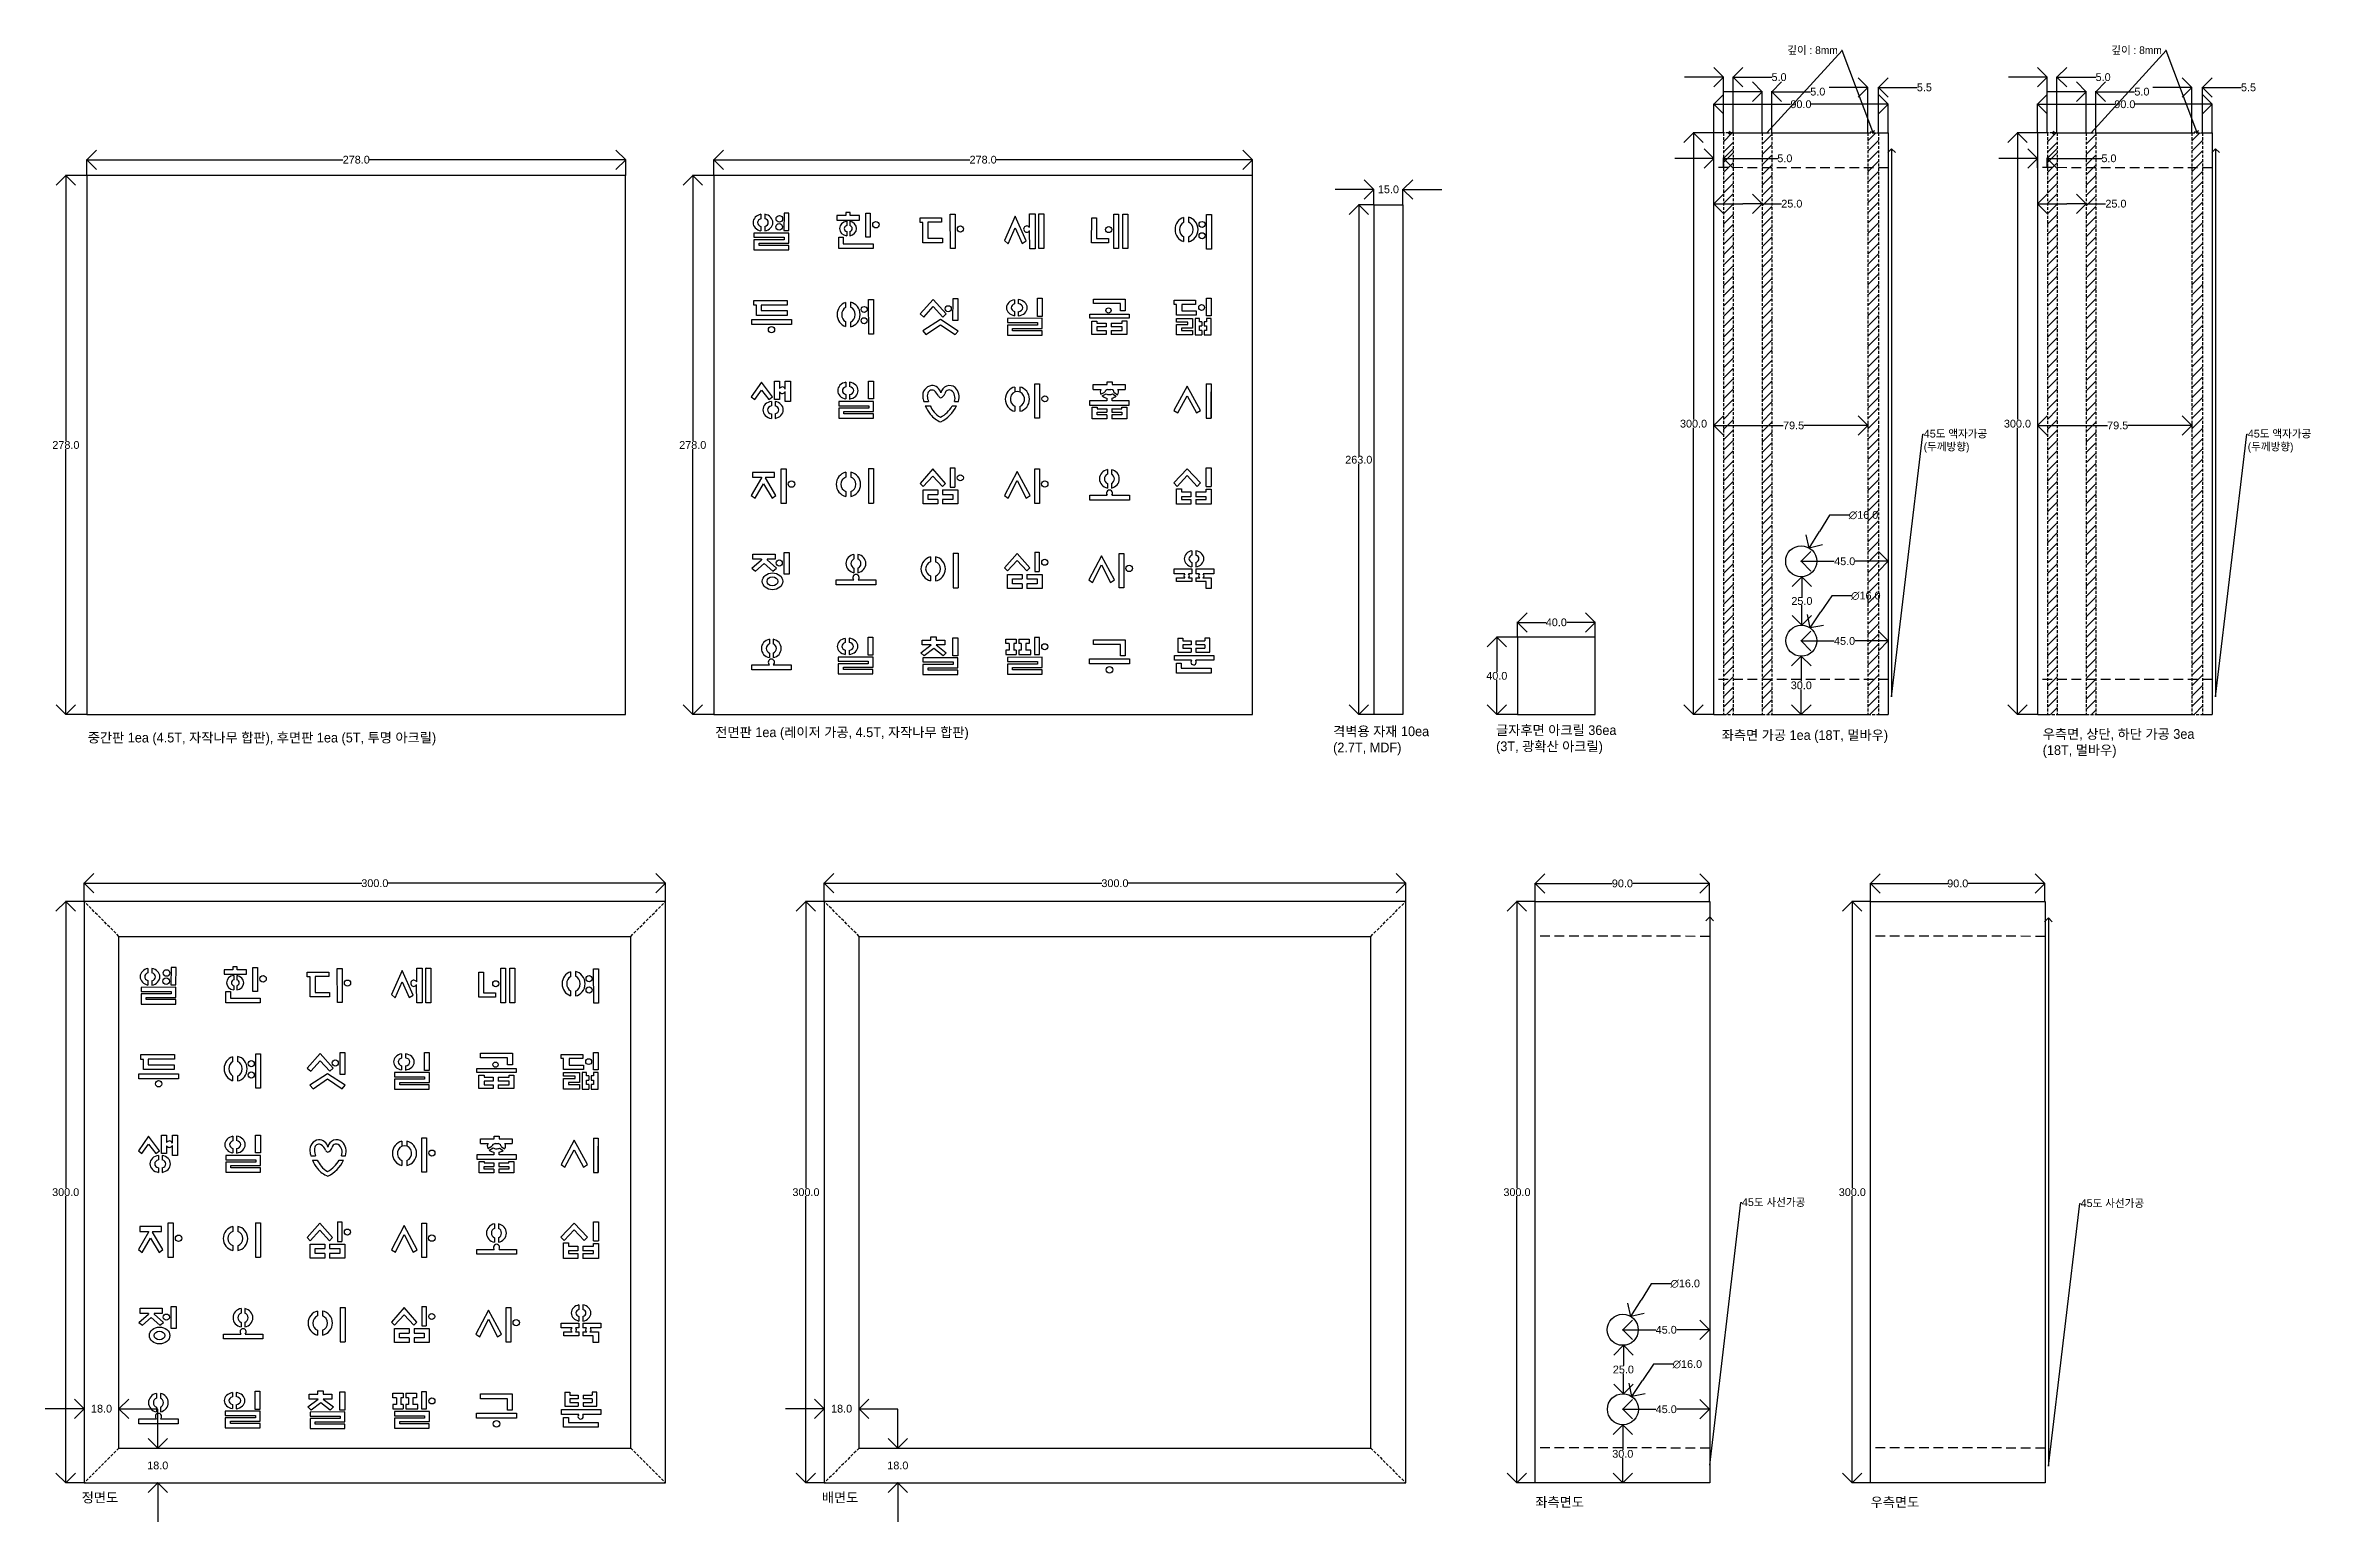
# Model space of a CAD drawing. Header units: inches. Extents: x 123 to 1292, y -20 to 742.
import ezdxf
from ezdxf import colors
from ezdxf.entities.mleader import LeaderData, LeaderLine
from ezdxf.math import Vec2, Vec3

# ---------------------------------------------------------------- set-up
doc = ezdxf.new("R2010")
doc.units = ezdxf.units.IN
doc.header["$MEASUREMENT"] = 0
doc.linetypes.add('DASHED', pattern=[0.75, 0.5, -0.25])
doc.styles.get("Standard").update_dxf_attribs({"font": 'arial.ttf', "height": 4})
doc.dimstyles.get("Standard").update_dxf_attribs({"dimtxt": 4, "dimasz": 10, "dimexe": 0.18, "dimexo": 0.0625, "dimgap": 0.09, "dimtad": 0, "dimtih": 1, "dimtoh": 1, "dimdec": 1, "dimzin": 0, "dimdsep": 46, "dimtxsty": 'Standard', "dimblk": 'OPEN90', "dimcen": 0.09, "dimclrd": 3, "dimclre": 3, "dimclrt": 3, "dimadec": 0, "dimazin": 0, "dimtfac": 1, "dimtdec": 1, "dimtofl": 0, "dimtmove": 0, "dimatfit": 3, "dimfxl": 1, "dimtolj": 1, "dimtzin": 0, "dimarcsym": 0})
pattern_1 = [(45, (242.878, 396.5084), (-2.65165, 2.65165), [])]
pattern_2 = [(45, (410.038, 396.5084), (-2.65165, 2.65165), [])]

msp = doc.modelspace()

# ---------------------------------------------------------------- texts
at = {"char_height": 5, "attachment_point": 1}
for s, width, heights, insert in [('{\\fGulim|b0|i0|c129|p50;중간판 1ea (4.5T, 자작나무 합판), 후면판 1ea (5T, 투명 아크릴)}', 209.7616, [21.26], (145.29, 387.05)), ('{\\fGulim|b0|i0|c129|p50;전면판 1ea (레이저 가공, 4.5T, 자작나무 합판)}', 202.3123, [0], (469.04, 389.8)), ('{\\fGulim|b0|i0|c129|p50;격벽용 자재 10ea\\P(2.7T, MDF)}', 74.7082, [17.53], (787.75, 390.29)), ('{\\fGulim|b0|i0|c129|p50;글자후면 아크릴 36ea\\P(3T, 광확산 아크릴)}', 74.7082, [17.53], (871.84, 390.89)), ('{\\fGulim|b0|i0|c129|p50;좌측면 가공 1ea (18T, 멀바우)}', 96.1176, [0], (988.22, 388.35)), ('{\\fGulim|b0|i0|c129|p50;우측면, 상단, 하단 가공 3ea \\P(18T, 멀바우)}', 87.1186, [17.14], (1153.82, 388.92)), ('{\\fGulim|b0|i0|c129|p50;정면도}', 154.6845, [0], (142.16, -5.04)), ('{\\fGulim|b0|i0|c129|p50;배면도}', 154.6845, [0], (523.99, -5.04)), ('{\\fGulim|b0|i0|c129|p50;좌측면도}', 89.7724, [4.63], (892.08, -7.39)), ('{\\fGulim|b0|i0|c129|p50;우측면도}', 89.7724, [4.63], (1065.07, -7.39))]:
    msp.add_mtext_dynamic_manual_height_columns(s, width=width, gutter_width=25, heights=heights, dxfattribs=dict(at, insert=insert))

# ---------------------------------------------------------------- blocks, each defined once
blk = doc.blocks.new('_Open90')
at = {"color": 0, "linetype": 'ByBlock', "lineweight": -2}
for p, q in [((0, 0), (-1, 0)), ((-0.5, 0.5), (0, 0)), ((0, 0), (-0.5, -0.5))]:
    blk.add_line(p, q, dxfattribs=at)
blk = doc.blocks.new('*D13')
at = {"color": 3, "lineweight": -2, "transparency": 16777216}
for p, q in [((133.4, 38.3), (123.4, 38.3)), ((143.4, 38.4), (143.4, 38.5)), ((161.4, 38.4), (161.4, 38.5)), ((171.4, 38.3), (181.4, 38.3))]:
    blk.add_line(p, q, dxfattribs=at)
at = {"layer": 'Defpoints', "color": 0, "transparency": 16777216}
for p in [(143.4, 38.3), (143.4, 38.3), (161.4, 38.3)]:
    blk.add_point(p, dxfattribs=at)
at = {"color": 3, "lineweight": -2, "transparency": 16777216, "xscale": 10, "yscale": 10, "zscale": 10}
blk.add_blockref('_Open90', (143.4, 38.3), dxfattribs=at)
at = {"color": 3, "lineweight": -2, "transparency": 16777216, "xscale": 10, "yscale": 10, "zscale": 10, "rotation": 180}
blk.add_blockref('_Open90', (161.4, 38.3), dxfattribs=at)
at = {"color": 3, "transparency": 16777216, "insert": (152.4, 38.3), "char_height": 4, "attachment_point": 5}
blk.add_mtext('\\A1;18.0', dxfattribs=at)
blk = doc.blocks.new('*D14')
at = {"color": 3, "lineweight": -2, "transparency": 16777216}
for p, q in [((181.4, 28), (181.4, 38)), ((181.5, 18), (181.2, 18)), ((181.5, 0), (181.2, 0)), ((181.4, -10), (181.4, -20))]:
    blk.add_line(p, q, dxfattribs=at)
at = {"layer": 'Defpoints', "color": 0, "transparency": 16777216}
for p in [(181.5, 18), (181.4, 0), (181.5, 0)]:
    blk.add_point(p, dxfattribs=at)
at = {"color": 3, "lineweight": -2, "transparency": 16777216, "xscale": 10, "yscale": 10, "zscale": 10}
for p, rotation in [((181.4, 18), 270), ((181.4, 0), 90)]:
    blk.add_blockref('_Open90', p, dxfattribs=dict(at, rotation=rotation))
at = {"color": 3, "transparency": 16777216, "insert": (181.4, 9), "char_height": 4, "attachment_point": 5}
blk.add_mtext('\\A1;18.0', dxfattribs=at)
blk = doc.blocks.new('*D16')
at = {"color": 3, "lineweight": -2, "transparency": 16777216}
for p, q in [((468.2, 674.6), (468.2, 682.8)), ((478.2, 682.7), (600.3, 682.7)), ((736.2, 682.7), (614.1, 682.7)), ((746.2, 674.6), (746.2, 682.8))]:
    blk.add_line(p, q, dxfattribs=at)
at = {"layer": 'Defpoints', "color": 0, "transparency": 16777216}
for p in [(746.2, 682.7), (468.2, 674.5), (746.2, 674.5)]:
    blk.add_point(p, dxfattribs=at)
at = {"color": 3, "lineweight": -2, "transparency": 16777216, "xscale": 10, "yscale": 10, "zscale": 10, "rotation": 180}
blk.add_blockref('_Open90', (468.2, 682.7), dxfattribs=at)
at = {"color": 3, "lineweight": -2, "transparency": 16777216, "xscale": 10, "yscale": 10, "zscale": 10}
blk.add_blockref('_Open90', (746.2, 682.7), dxfattribs=at)
at = {"color": 3, "transparency": 16777216, "insert": (607.2, 682.7), "char_height": 4, "attachment_point": 5}
blk.add_mtext('\\A1;278.0', dxfattribs=at)
blk = doc.blocks.new('*D17')
at = {"color": 3, "lineweight": -2, "transparency": 16777216}
for p, q in [((468.1, 674.5), (457.2, 674.5)), ((457.4, 664.5), (457.4, 537.6)), ((457.4, 406.5), (457.4, 533.4)), ((468.1, 396.5), (457.2, 396.5))]:
    blk.add_line(p, q, dxfattribs=at)
at = {"layer": 'Defpoints', "color": 0, "transparency": 16777216}
for p in [(468.2, 674.5), (457.4, 396.5), (468.2, 396.5)]:
    blk.add_point(p, dxfattribs=at)
at = {"color": 3, "lineweight": -2, "transparency": 16777216, "xscale": 10, "yscale": 10, "zscale": 10}
for p, rotation in [((457.4, 674.5), 90), ((457.4, 396.5), 270)]:
    blk.add_blockref('_Open90', p, dxfattribs=dict(at, rotation=rotation))
at = {"color": 3, "transparency": 16777216, "insert": (457.4, 535.5), "char_height": 4, "attachment_point": 5}
blk.add_mtext('\\A1;278.0', dxfattribs=at)
blk = doc.blocks.new('*D18')
at = {"color": 3, "lineweight": -2, "transparency": 16777216}
for p, q in [((143.3, 300), (133.8, 300)), ((133.9, 290), (133.9, 152.1)), ((133.9, 10), (133.9, 147.9)), ((143.3, 0), (133.8, 0))]:
    blk.add_line(p, q, dxfattribs=at)
at = {"layer": 'Defpoints', "color": 0, "transparency": 16777216}
for p in [(143.4, 300), (133.9, 0), (143.4, 0)]:
    blk.add_point(p, dxfattribs=at)
at = {"color": 3, "lineweight": -2, "transparency": 16777216, "xscale": 10, "yscale": 10, "zscale": 10}
for p, rotation in [((133.9, 300), 90), ((133.9, 0), 270)]:
    blk.add_blockref('_Open90', p, dxfattribs=dict(at, rotation=rotation))
at = {"color": 3, "transparency": 16777216, "insert": (133.9, 150), "char_height": 4, "attachment_point": 5}
blk.add_mtext('\\A1;300.0', dxfattribs=at)
blk = doc.blocks.new('*D19')
at = {"color": 3, "lineweight": -2, "transparency": 16777216}
for p, q in [((143.4, 300.1), (143.4, 309.6)), ((153.4, 309.4), (286.6, 309.4)), ((433.4, 309.4), (300.2, 309.4)), ((443.4, 300.1), (443.4, 309.6))]:
    blk.add_line(p, q, dxfattribs=at)
at = {"layer": 'Defpoints', "color": 0, "transparency": 16777216}
for p in [(443.4, 309.4), (143.4, 300), (443.4, 300)]:
    blk.add_point(p, dxfattribs=at)
at = {"color": 3, "lineweight": -2, "transparency": 16777216, "xscale": 10, "yscale": 10, "zscale": 10, "rotation": 180}
blk.add_blockref('_Open90', (143.4, 309.4), dxfattribs=at)
at = {"color": 3, "lineweight": -2, "transparency": 16777216, "xscale": 10, "yscale": 10, "zscale": 10}
blk.add_blockref('_Open90', (443.4, 309.4), dxfattribs=at)
at = {"color": 3, "transparency": 16777216, "insert": (293.4, 309.4), "char_height": 4, "attachment_point": 5}
blk.add_mtext('\\A1;300.0', dxfattribs=at)
blk = doc.blocks.new('*D21')
at = {"color": 3, "lineweight": -2, "transparency": 16777216}
for p, q in [((984, 696.5), (973.5, 696.5)), ((973.7, 686.5), (973.7, 548.6)), ((973.7, 406.5), (973.7, 544.4)), ((984, 396.5), (973.5, 396.5))]:
    blk.add_line(p, q, dxfattribs=at)
at = {"layer": 'Defpoints', "color": 0, "transparency": 16777216}
for p in [(984.1, 696.5), (973.7, 396.5), (984.1, 396.5)]:
    blk.add_point(p, dxfattribs=at)
at = {"color": 3, "lineweight": -2, "transparency": 16777216, "xscale": 10, "yscale": 10, "zscale": 10}
for p, rotation in [((973.7, 696.5), 90), ((973.7, 396.5), 270)]:
    blk.add_blockref('_Open90', p, dxfattribs=dict(at, rotation=rotation))
at = {"color": 3, "transparency": 16777216, "insert": (973.7, 546.5), "char_height": 4, "attachment_point": 5}
blk.add_mtext('\\A1;300.0', dxfattribs=at)
blk = doc.blocks.new('*D23')
at = {"color": 3, "lineweight": -2, "transparency": 16777216}
for p, q in [((1045.1, 457.7), (1039.4, 449.4)), ((1055.1, 457.7), (1045.1, 457.7)), ((1029.2, 434.5), (1029.4, 434.5)), ((1029.3, 434.4), (1029.3, 434.6))]:
    blk.add_line(p, q, dxfattribs=at)
at = {"layer": 'Defpoints', "color": 0, "transparency": 16777216}
for p in [(1033.8, 441.1), (1024.8, 427.9)]:
    blk.add_point(p, dxfattribs=at)
at = {"color": 3, "lineweight": -2, "transparency": 16777216, "xscale": 10, "yscale": 10, "zscale": 10, "rotation": 235.7753908229147}
blk.add_blockref('_Open90', (1033.8, 441.1), dxfattribs=at)
at = {"color": 3, "transparency": 16777216, "insert": (1062.6, 457.7), "char_height": 4, "attachment_point": 5}
blk.add_mtext('\\A1;∅16.0', dxfattribs=at)
blk = doc.blocks.new('*D24')
at = {"color": 3, "lineweight": -2, "transparency": 16777216}
for p, q in [((1043.9, 499.3), (1038.7, 490.8)), ((1053.9, 499.3), (1043.9, 499.3)), ((1029.1, 475.5), (1029.3, 475.5)), ((1029.2, 475.4), (1029.2, 475.6))]:
    blk.add_line(p, q, dxfattribs=at)
at = {"layer": 'Defpoints', "color": 0, "transparency": 16777216}
for p in [(1033.4, 482.3), (1025, 468.7)]:
    blk.add_point(p, dxfattribs=at)
at = {"color": 3, "lineweight": -2, "transparency": 16777216, "xscale": 10, "yscale": 10, "zscale": 10, "rotation": 238.319796712453}
blk.add_blockref('_Open90', (1033.4, 482.3), dxfattribs=at)
at = {"color": 3, "transparency": 16777216, "insert": (1061.4, 499.3), "char_height": 4, "attachment_point": 5}
blk.add_mtext('\\A1;∅16.0', dxfattribs=at)
blk = doc.blocks.new('*D25')
at = {"color": 3, "lineweight": -2, "transparency": 16777216}
for p, q in [((1029.4, 467.5), (1029.8, 467.5)), ((1029.6, 457.5), (1029.6, 457.1)), ((1029.6, 452.5), (1029.6, 452.9)), ((1029.4, 442.5), (1029.8, 442.5))]:
    blk.add_line(p, q, dxfattribs=at)
at = {"layer": 'Defpoints', "color": 0, "transparency": 16777216}
for p in [(1029.3, 467.5), (1029.3, 442.5), (1029.6, 442.5)]:
    blk.add_point(p, dxfattribs=at)
at = {"color": 3, "lineweight": -2, "transparency": 16777216, "xscale": 10, "yscale": 10, "zscale": 10}
for p, rotation in [((1029.6, 467.5), 90), ((1029.6, 442.5), 270)]:
    blk.add_blockref('_Open90', p, dxfattribs=dict(at, rotation=rotation))
at = {"color": 3, "transparency": 16777216, "insert": (1029.6, 455), "char_height": 4, "attachment_point": 5}
blk.add_mtext('\\A1;25.0', dxfattribs=at)
blk = doc.blocks.new('*D27')
at = {"color": 3, "lineweight": -2, "transparency": 16777216}
for p, q in [((1029.3, 426.5), (1029.1, 426.5)), ((1029.3, 416.5), (1029.3, 413.6)), ((1029.3, 406.5), (1029.3, 409.4)), ((1029.3, 396.5), (1029.1, 396.5))]:
    blk.add_line(p, q, dxfattribs=at)
at = {"layer": 'Defpoints', "color": 0, "transparency": 16777216}
for p in [(1029.3, 426.5), (1029.3, 396.5), (1029.3, 396.5)]:
    blk.add_point(p, dxfattribs=at)
at = {"color": 3, "lineweight": -2, "transparency": 16777216, "xscale": 10, "yscale": 10, "zscale": 10}
for p, rotation in [((1029.3, 426.5), 90), ((1029.3, 396.5), 270)]:
    blk.add_blockref('_Open90', p, dxfattribs=dict(at, rotation=rotation))
at = {"color": 3, "transparency": 16777216, "insert": (1029.3, 411.5), "char_height": 4, "attachment_point": 5}
blk.add_mtext('\\A1;30.0', dxfattribs=at)
blk = doc.blocks.new('*D28')
at = {"color": 3, "lineweight": -2, "transparency": 16777216}
for p, q in [((1029.2, 475.6), (1029.2, 475.7)), ((1039.2, 475.5), (1046.3, 475.5)), ((1064.1, 475.5), (1057, 475.5)), ((1074.1, 475.6), (1074.1, 475.7))]:
    blk.add_line(p, q, dxfattribs=at)
at = {"layer": 'Defpoints', "color": 0, "transparency": 16777216}
for p in [(1029.2, 475.5), (1074.1, 475.5), (1074.1, 475.5)]:
    blk.add_point(p, dxfattribs=at)
at = {"color": 3, "lineweight": -2, "transparency": 16777216, "xscale": 10, "yscale": 10, "zscale": 10, "rotation": 180}
blk.add_blockref('_Open90', (1029.2, 475.5), dxfattribs=at)
at = {"color": 3, "lineweight": -2, "transparency": 16777216, "xscale": 10, "yscale": 10, "zscale": 10}
blk.add_blockref('_Open90', (1074.1, 475.5), dxfattribs=at)
at = {"color": 3, "transparency": 16777216, "insert": (1051.7, 475.5), "char_height": 4, "attachment_point": 5}
blk.add_mtext('\\A1;45.0', dxfattribs=at)
blk = doc.blocks.new('*D29')
at = {"color": 3, "lineweight": -2, "transparency": 16777216}
for p, q in [((1029.2, 434.5), (1029.2, 434.6)), ((1039.2, 434.4), (1046.3, 434.4)), ((1064.1, 434.4), (1057, 434.4)), ((1074.1, 434.4), (1074.1, 434.2))]:
    blk.add_line(p, q, dxfattribs=at)
at = {"layer": 'Defpoints', "color": 0, "transparency": 16777216}
for p in [(1029.2, 434.4), (1074.1, 434.5), (1074.1, 434.4)]:
    blk.add_point(p, dxfattribs=at)
at = {"color": 3, "lineweight": -2, "transparency": 16777216, "xscale": 10, "yscale": 10, "zscale": 10, "rotation": 180}
blk.add_blockref('_Open90', (1029.2, 434.4), dxfattribs=at)
at = {"color": 3, "lineweight": -2, "transparency": 16777216, "xscale": 10, "yscale": 10, "zscale": 10}
blk.add_blockref('_Open90', (1074.1, 434.4), dxfattribs=at)
at = {"color": 3, "transparency": 16777216, "insert": (1051.6, 434.4), "char_height": 4, "attachment_point": 5}
blk.add_mtext('\\A1;45.0', dxfattribs=at)
blk = doc.blocks.new('*D30')
at = {"color": 3, "lineweight": -2, "transparency": 16777216}
for p, q in [((974.1, 683.4), (964.1, 683.4)), ((984.1, 678.5), (984.1, 683.6)), ((989.1, 678.5), (989.1, 683.6)), ((999.1, 683.4), (1017.1, 683.4))]:
    blk.add_line(p, q, dxfattribs=at)
at = {"layer": 'Defpoints', "color": 0, "transparency": 16777216}
for p in [(984.1, 678.4), (989.1, 683.4), (989.1, 678.4)]:
    blk.add_point(p, dxfattribs=at)
at = {"color": 3, "lineweight": -2, "transparency": 16777216, "xscale": 10, "yscale": 10, "zscale": 10}
blk.add_blockref('_Open90', (984.1, 683.4), dxfattribs=at)
at = {"color": 3, "lineweight": -2, "transparency": 16777216, "xscale": 10, "yscale": 10, "zscale": 10, "rotation": 180}
blk.add_blockref('_Open90', (989.1, 683.4), dxfattribs=at)
at = {"color": 3, "transparency": 16777216, "insert": (1020.8, 683.4), "char_height": 4, "attachment_point": 5}
blk.add_mtext('\\A1;5.0', dxfattribs=at)
blk = doc.blocks.new('*D31')
at = {"color": 3, "lineweight": -2, "transparency": 16777216}
for p, q in [((984.1, 659.9), (984.1, 659.8)), ((994.1, 660), (999.1, 660)), ((1009.1, 660), (1009.1, 660.2)), ((1009.1, 660), (1019.1, 660))]:
    blk.add_line(p, q, dxfattribs=at)
at = {"layer": 'Defpoints', "color": 0, "transparency": 16777216}
for p in [(984.1, 660), (1009.1, 660), (1009.1, 660)]:
    blk.add_point(p, dxfattribs=at)
at = {"color": 3, "lineweight": -2, "transparency": 16777216, "xscale": 10, "yscale": 10, "zscale": 10, "rotation": 180}
blk.add_blockref('_Open90', (984.1, 660), dxfattribs=at)
at = {"color": 3, "lineweight": -2, "transparency": 16777216, "xscale": 10, "yscale": 10, "zscale": 10}
blk.add_blockref('_Open90', (1009.1, 660), dxfattribs=at)
at = {"color": 3, "transparency": 16777216, "insert": (1024.4, 660), "char_height": 4, "attachment_point": 5}
blk.add_mtext('\\A1;25.0', dxfattribs=at)
blk = doc.blocks.new('*D32')
at = {"color": 3, "lineweight": -2, "transparency": 16777216}
for p, q in [((984.1, 696.6), (984.1, 711.5)), ((994.1, 711.3), (1023.8, 711.3)), ((1064.1, 711.3), (1034.4, 711.3)), ((1074.1, 696.6), (1074.1, 711.5))]:
    blk.add_line(p, q, dxfattribs=at)
at = {"layer": 'Defpoints', "color": 0, "transparency": 16777216}
for p in [(1074.1, 711.3), (984.1, 696.5), (1074.1, 696.5)]:
    blk.add_point(p, dxfattribs=at)
at = {"color": 3, "lineweight": -2, "transparency": 16777216, "xscale": 10, "yscale": 10, "zscale": 10, "rotation": 180}
blk.add_blockref('_Open90', (984.1, 711.3), dxfattribs=at)
at = {"color": 3, "lineweight": -2, "transparency": 16777216, "xscale": 10, "yscale": 10, "zscale": 10}
blk.add_blockref('_Open90', (1074.1, 711.3), dxfattribs=at)
at = {"color": 3, "transparency": 16777216, "insert": (1029.1, 711.3), "char_height": 4, "attachment_point": 5}
blk.add_mtext('\\A1;90.0', dxfattribs=at)
blk = doc.blocks.new('*D39')
at = {"color": 3, "lineweight": -2, "transparency": 16777216}
for p, q in [((144.8, 674.6), (144.8, 682.8)), ((154.8, 682.7), (276.9, 682.7)), ((412.8, 682.7), (290.7, 682.7)), ((422.8, 674.6), (422.8, 682.8))]:
    blk.add_line(p, q, dxfattribs=at)
at = {"layer": 'Defpoints', "color": 0, "transparency": 16777216}
for p in [(422.8, 682.7), (144.8, 674.5), (422.8, 674.5)]:
    blk.add_point(p, dxfattribs=at)
at = {"color": 3, "lineweight": -2, "transparency": 16777216, "xscale": 10, "yscale": 10, "zscale": 10, "rotation": 180}
blk.add_blockref('_Open90', (144.8, 682.7), dxfattribs=at)
at = {"color": 3, "lineweight": -2, "transparency": 16777216, "xscale": 10, "yscale": 10, "zscale": 10}
blk.add_blockref('_Open90', (422.8, 682.7), dxfattribs=at)
at = {"color": 3, "transparency": 16777216, "insert": (283.8, 682.7), "char_height": 4, "attachment_point": 5}
blk.add_mtext('\\A1;278.0', dxfattribs=at)
blk = doc.blocks.new('*D40')
at = {"color": 3, "lineweight": -2, "transparency": 16777216}
for p, q in [((144.7, 674.5), (133.8, 674.5)), ((134, 664.5), (134, 537.6)), ((134, 406.5), (134, 533.4)), ((144.7, 396.5), (133.8, 396.5))]:
    blk.add_line(p, q, dxfattribs=at)
at = {"layer": 'Defpoints', "color": 0, "transparency": 16777216}
for p in [(144.8, 674.5), (134, 396.5), (144.8, 396.5)]:
    blk.add_point(p, dxfattribs=at)
at = {"color": 3, "lineweight": -2, "transparency": 16777216, "xscale": 10, "yscale": 10, "zscale": 10}
for p, rotation in [((134, 674.5), 90), ((134, 396.5), 270)]:
    blk.add_blockref('_Open90', p, dxfattribs=dict(at, rotation=rotation))
at = {"color": 3, "transparency": 16777216, "insert": (134, 535.5), "char_height": 4, "attachment_point": 5}
blk.add_mtext('\\A1;278.0', dxfattribs=at)
blk = doc.blocks.new('*D44')
at = {"color": 3, "lineweight": -2, "transparency": 16777216}
for p, q in [((953, 61.2), (947.4, 52.9)), ((963, 61.2), (953, 61.2)), ((937.2, 38), (937.4, 38)), ((937.3, 37.9), (937.3, 38.1))]:
    blk.add_line(p, q, dxfattribs=at)
at = {"layer": 'Defpoints', "color": 0, "transparency": 16777216}
for p in [(941.8, 44.6), (932.8, 31.4)]:
    blk.add_point(p, dxfattribs=at)
at = {"color": 3, "lineweight": -2, "transparency": 16777216, "xscale": 10, "yscale": 10, "zscale": 10, "rotation": 235.7753908229147}
blk.add_blockref('_Open90', (941.8, 44.6), dxfattribs=at)
at = {"color": 3, "transparency": 16777216, "insert": (970.5, 61.2), "char_height": 4, "attachment_point": 5}
blk.add_mtext('\\A1;∅16.0', dxfattribs=at)
blk = doc.blocks.new('*D45')
at = {"color": 3, "lineweight": -2, "transparency": 16777216}
for p, q in [((951.9, 102.8), (946.6, 94.3)), ((961.9, 102.8), (951.9, 102.8)), ((937.1, 79), (937.3, 79)), ((937.2, 78.9), (937.2, 79.1))]:
    blk.add_line(p, q, dxfattribs=at)
at = {"layer": 'Defpoints', "color": 0, "transparency": 16777216}
for p in [(941.4, 85.8), (933, 72.2)]:
    blk.add_point(p, dxfattribs=at)
at = {"color": 3, "lineweight": -2, "transparency": 16777216, "xscale": 10, "yscale": 10, "zscale": 10, "rotation": 238.319796712453}
blk.add_blockref('_Open90', (941.4, 85.8), dxfattribs=at)
at = {"color": 3, "transparency": 16777216, "insert": (969.4, 102.8), "char_height": 4, "attachment_point": 5}
blk.add_mtext('\\A1;∅16.0', dxfattribs=at)
blk = doc.blocks.new('*D46')
at = {"color": 3, "lineweight": -2, "transparency": 16777216}
for p, q in [((937.3, 71), (937.7, 71)), ((937.5, 61), (937.5, 60.6)), ((937.5, 56), (937.5, 56.4)), ((937.3, 46), (937.7, 46))]:
    blk.add_line(p, q, dxfattribs=at)
at = {"layer": 'Defpoints', "color": 0, "transparency": 16777216}
for p in [(937.3, 71), (937.3, 46), (937.5, 46)]:
    blk.add_point(p, dxfattribs=at)
at = {"color": 3, "lineweight": -2, "transparency": 16777216, "xscale": 10, "yscale": 10, "zscale": 10}
for p, rotation in [((937.5, 71), 90), ((937.5, 46), 270)]:
    blk.add_blockref('_Open90', p, dxfattribs=dict(at, rotation=rotation))
at = {"color": 3, "transparency": 16777216, "insert": (937.5, 58.5), "char_height": 4, "attachment_point": 5}
blk.add_mtext('\\A1;25.0', dxfattribs=at)
blk = doc.blocks.new('*D47')
at = {"color": 3, "lineweight": -2, "transparency": 16777216}
for p, q in [((937.2, 30), (937.1, 30)), ((937.2, 20), (937.2, 17.1)), ((937.2, 10), (937.2, 12.9)), ((937.2, 0), (937.1, 0))]:
    blk.add_line(p, q, dxfattribs=at)
at = {"layer": 'Defpoints', "color": 0, "transparency": 16777216}
for p in [(937.3, 30), (937.2, 0), (937.3, 0)]:
    blk.add_point(p, dxfattribs=at)
at = {"color": 3, "lineweight": -2, "transparency": 16777216, "xscale": 10, "yscale": 10, "zscale": 10}
for p, rotation in [((937.2, 30), 90), ((937.2, 0), 270)]:
    blk.add_blockref('_Open90', p, dxfattribs=dict(at, rotation=rotation))
at = {"color": 3, "transparency": 16777216, "insert": (937.2, 15), "char_height": 4, "attachment_point": 5}
blk.add_mtext('\\A1;30.0', dxfattribs=at)
blk = doc.blocks.new('*D48')
at = {"color": 3, "lineweight": -2, "transparency": 16777216}
for p, q in [((937.2, 79.1), (937.2, 79.2)), ((947.2, 79), (954.2, 79)), ((972, 79), (965, 79)), ((982, 79.1), (982, 79.2))]:
    blk.add_line(p, q, dxfattribs=at)
at = {"layer": 'Defpoints', "color": 0, "transparency": 16777216}
for p in [(937.2, 79), (982, 79), (982, 79)]:
    blk.add_point(p, dxfattribs=at)
at = {"color": 3, "lineweight": -2, "transparency": 16777216, "xscale": 10, "yscale": 10, "zscale": 10, "rotation": 180}
blk.add_blockref('_Open90', (937.2, 79), dxfattribs=at)
at = {"color": 3, "lineweight": -2, "transparency": 16777216, "xscale": 10, "yscale": 10, "zscale": 10}
blk.add_blockref('_Open90', (982, 79), dxfattribs=at)
at = {"color": 3, "transparency": 16777216, "insert": (959.6, 79), "char_height": 4, "attachment_point": 5}
blk.add_mtext('\\A1;45.0', dxfattribs=at)
blk = doc.blocks.new('*D43')
at = {"color": 3, "lineweight": -2, "transparency": 16777216}
for p, q in [((937.2, 38.1), (937.2, 38.2)), ((947.2, 38), (954.2, 38)), ((972, 38), (965, 38)), ((982, 38.1), (982, 38.2))]:
    blk.add_line(p, q, dxfattribs=at)
at = {"layer": 'Defpoints', "color": 0, "transparency": 16777216}
for p in [(937.2, 38), (982, 38), (982, 38)]:
    blk.add_point(p, dxfattribs=at)
at = {"color": 3, "lineweight": -2, "transparency": 16777216, "xscale": 10, "yscale": 10, "zscale": 10, "rotation": 180}
blk.add_blockref('_Open90', (937.2, 38), dxfattribs=at)
at = {"color": 3, "lineweight": -2, "transparency": 16777216, "xscale": 10, "yscale": 10, "zscale": 10}
blk.add_blockref('_Open90', (982, 38), dxfattribs=at)
at = {"color": 3, "transparency": 16777216, "insert": (959.6, 38), "char_height": 4, "attachment_point": 5}
blk.add_mtext('\\A1;45.0', dxfattribs=at)
blk = doc.blocks.new('*D49')
at = {"color": 3, "lineweight": -2, "transparency": 16777216}
for p, q in [((892, 300.1), (892, 309.5)), ((902, 309.3), (931.8, 309.3)), ((972, 309.3), (942.3, 309.3)), ((982, 300.1), (982, 309.5))]:
    blk.add_line(p, q, dxfattribs=at)
at = {"layer": 'Defpoints', "color": 0, "transparency": 16777216}
for p in [(982, 309.3), (892, 300), (982, 300)]:
    blk.add_point(p, dxfattribs=at)
at = {"color": 3, "lineweight": -2, "transparency": 16777216, "xscale": 10, "yscale": 10, "zscale": 10, "rotation": 180}
blk.add_blockref('_Open90', (892, 309.3), dxfattribs=at)
at = {"color": 3, "lineweight": -2, "transparency": 16777216, "xscale": 10, "yscale": 10, "zscale": 10}
blk.add_blockref('_Open90', (982, 309.3), dxfattribs=at)
at = {"color": 3, "transparency": 16777216, "insert": (937, 309.3), "char_height": 4, "attachment_point": 5}
blk.add_mtext('\\A1;90.0', dxfattribs=at)
blk = doc.blocks.new('*D50')
at = {"color": 3, "lineweight": -2, "transparency": 16777216}
for p, q in [((892, 300), (882.4, 300)), ((882.6, 290), (882.6, 152.1)), ((882.6, 10), (882.6, 147.9)), ((892, 0), (882.4, 0))]:
    blk.add_line(p, q, dxfattribs=at)
at = {"layer": 'Defpoints', "color": 0, "transparency": 16777216}
for p in [(892, 300), (882.6, 0), (892, 0)]:
    blk.add_point(p, dxfattribs=at)
at = {"color": 3, "lineweight": -2, "transparency": 16777216, "xscale": 10, "yscale": 10, "zscale": 10}
for p, rotation in [((882.6, 300), 90), ((882.6, 0), 270)]:
    blk.add_blockref('_Open90', p, dxfattribs=dict(at, rotation=rotation))
at = {"color": 3, "transparency": 16777216, "insert": (882.6, 150), "char_height": 4, "attachment_point": 5}
blk.add_mtext('\\A1;300.0', dxfattribs=at)
blk = doc.blocks.new('*D53')
at = {"color": 3, "lineweight": -2, "transparency": 16777216}
for p, q in [((1065, 300.1), (1065, 309.5)), ((1075, 309.3), (1104.8, 309.3)), ((1145, 309.3), (1115.3, 309.3)), ((1155, 300.1), (1155, 309.5))]:
    blk.add_line(p, q, dxfattribs=at)
at = {"layer": 'Defpoints', "color": 0, "transparency": 16777216}
for p in [(1155, 309.3), (1065, 300), (1155, 300)]:
    blk.add_point(p, dxfattribs=at)
at = {"color": 3, "lineweight": -2, "transparency": 16777216, "xscale": 10, "yscale": 10, "zscale": 10, "rotation": 180}
blk.add_blockref('_Open90', (1065, 309.3), dxfattribs=at)
at = {"color": 3, "lineweight": -2, "transparency": 16777216, "xscale": 10, "yscale": 10, "zscale": 10}
blk.add_blockref('_Open90', (1155, 309.3), dxfattribs=at)
at = {"color": 3, "transparency": 16777216, "insert": (1110, 309.3), "char_height": 4, "attachment_point": 5}
blk.add_mtext('\\A1;90.0', dxfattribs=at)
blk = doc.blocks.new('*D54')
at = {"color": 3, "lineweight": -2, "transparency": 16777216}
for p, q in [((1065, 300), (1055.4, 300)), ((1055.6, 290), (1055.6, 152.1)), ((1055.6, 10), (1055.6, 147.9)), ((1065, 0), (1055.4, 0))]:
    blk.add_line(p, q, dxfattribs=at)
at = {"layer": 'Defpoints', "color": 0, "transparency": 16777216}
for p in [(1065, 300), (1055.6, 0), (1065, 0)]:
    blk.add_point(p, dxfattribs=at)
at = {"color": 3, "lineweight": -2, "transparency": 16777216, "xscale": 10, "yscale": 10, "zscale": 10}
for p, rotation in [((1055.6, 300), 90), ((1055.6, 0), 270)]:
    blk.add_blockref('_Open90', p, dxfattribs=dict(at, rotation=rotation))
at = {"color": 3, "transparency": 16777216, "insert": (1055.6, 150), "char_height": 4, "attachment_point": 5}
blk.add_mtext('\\A1;300.0', dxfattribs=at)
blk = doc.blocks.new('*D64')
at = {"color": 3, "lineweight": -2, "transparency": 16777216}
for p, q in [((515.2, 38.3), (505.2, 38.3)), ((525.2, 38.4), (525.2, 38.5)), ((543.2, 38.4), (543.2, 38.5)), ((553.2, 38.3), (563.2, 38.3))]:
    blk.add_line(p, q, dxfattribs=at)
at = {"layer": 'Defpoints', "color": 0, "transparency": 16777216}
for p in [(525.2, 38.3), (525.2, 38.3), (543.2, 38.3)]:
    blk.add_point(p, dxfattribs=at)
at = {"color": 3, "lineweight": -2, "transparency": 16777216, "xscale": 10, "yscale": 10, "zscale": 10}
blk.add_blockref('_Open90', (525.2, 38.3), dxfattribs=at)
at = {"color": 3, "lineweight": -2, "transparency": 16777216, "xscale": 10, "yscale": 10, "zscale": 10, "rotation": 180}
blk.add_blockref('_Open90', (543.2, 38.3), dxfattribs=at)
at = {"color": 3, "transparency": 16777216, "insert": (534.2, 38.3), "char_height": 4, "attachment_point": 5}
blk.add_mtext('\\A1;18.0', dxfattribs=at)
blk = doc.blocks.new('*D65')
at = {"color": 3, "lineweight": -2, "transparency": 16777216}
for p, q in [((563.2, 28), (563.2, 38)), ((563.3, 18), (563, 18)), ((563.3, 0), (563, 0)), ((563.2, -10), (563.2, -20))]:
    blk.add_line(p, q, dxfattribs=at)
at = {"layer": 'Defpoints', "color": 0, "transparency": 16777216}
for p in [(563.4, 18), (563.2, 0), (563.4, 0)]:
    blk.add_point(p, dxfattribs=at)
at = {"color": 3, "lineweight": -2, "transparency": 16777216, "xscale": 10, "yscale": 10, "zscale": 10}
for p, rotation in [((563.2, 18), 270), ((563.2, 0), 90)]:
    blk.add_blockref('_Open90', p, dxfattribs=dict(at, rotation=rotation))
at = {"color": 3, "transparency": 16777216, "insert": (563.2, 9), "char_height": 4, "attachment_point": 5}
blk.add_mtext('\\A1;18.0', dxfattribs=at)
blk = doc.blocks.new('*D66')
at = {"color": 3, "lineweight": -2, "transparency": 16777216}
for p, q in [((525.2, 300), (515.6, 300)), ((515.8, 290), (515.8, 152.1)), ((515.8, 10), (515.8, 147.9)), ((525.2, 0), (515.6, 0))]:
    blk.add_line(p, q, dxfattribs=at)
at = {"layer": 'Defpoints', "color": 0, "transparency": 16777216}
for p in [(525.2, 300), (515.8, 0), (525.2, 0)]:
    blk.add_point(p, dxfattribs=at)
at = {"color": 3, "lineweight": -2, "transparency": 16777216, "xscale": 10, "yscale": 10, "zscale": 10}
for p, rotation in [((515.8, 300), 90), ((515.8, 0), 270)]:
    blk.add_blockref('_Open90', p, dxfattribs=dict(at, rotation=rotation))
at = {"color": 3, "transparency": 16777216, "insert": (515.8, 150), "char_height": 4, "attachment_point": 5}
blk.add_mtext('\\A1;300.0', dxfattribs=at)
blk = doc.blocks.new('*D67')
at = {"color": 3, "lineweight": -2, "transparency": 16777216}
for p, q in [((525.2, 300.1), (525.2, 309.6)), ((535.2, 309.4), (668.4, 309.4)), ((815.2, 309.4), (682.1, 309.4)), ((825.2, 300.1), (825.2, 309.6))]:
    blk.add_line(p, q, dxfattribs=at)
at = {"layer": 'Defpoints', "color": 0, "transparency": 16777216}
for p in [(825.2, 309.4), (525.2, 300), (825.2, 300)]:
    blk.add_point(p, dxfattribs=at)
at = {"color": 3, "lineweight": -2, "transparency": 16777216, "xscale": 10, "yscale": 10, "zscale": 10, "rotation": 180}
blk.add_blockref('_Open90', (525.2, 309.4), dxfattribs=at)
at = {"color": 3, "lineweight": -2, "transparency": 16777216, "xscale": 10, "yscale": 10, "zscale": 10}
blk.add_blockref('_Open90', (825.2, 309.4), dxfattribs=at)
at = {"color": 3, "transparency": 16777216, "insert": (675.2, 309.4), "char_height": 4, "attachment_point": 5}
blk.add_mtext('\\A1;300.0', dxfattribs=at)
blk = doc.blocks.new('*D70')
at = {"color": 3, "lineweight": -2, "transparency": 16777216}
for p, q in [((808.7, 659.4), (800.8, 659.4)), ((801, 649.4), (801, 530)), ((801, 406.4), (801, 525.8)), ((808.7, 396.4), (800.8, 396.4))]:
    blk.add_line(p, q, dxfattribs=at)
at = {"layer": 'Defpoints', "color": 0, "transparency": 16777216}
for p in [(801, 659.4), (808.8, 659.4), (808.8, 396.4)]:
    blk.add_point(p, dxfattribs=at)
at = {"color": 3, "lineweight": -2, "transparency": 16777216, "xscale": 10, "yscale": 10, "zscale": 10}
for p, rotation in [((801, 659.4), 90), ((801, 396.4), 270)]:
    blk.add_blockref('_Open90', p, dxfattribs=dict(at, rotation=rotation))
at = {"color": 3, "transparency": 16777216, "insert": (801, 527.9), "char_height": 4, "attachment_point": 5}
blk.add_mtext('\\A1;263.0', dxfattribs=at)
blk = doc.blocks.new('*D71')
at = {"color": 3, "lineweight": -2, "transparency": 16777216}
for p, q in [((882.9, 436.5), (882.9, 444.2)), ((922.9, 436.5), (922.9, 444.2)), ((892.9, 444), (897.6, 444)), ((912.9, 444), (908.3, 444))]:
    blk.add_line(p, q, dxfattribs=at)
at = {"layer": 'Defpoints', "color": 0, "transparency": 16777216}
for p in [(882.9, 436.4), (922.9, 444), (922.9, 436.4)]:
    blk.add_point(p, dxfattribs=at)
at = {"color": 3, "lineweight": -2, "transparency": 16777216, "xscale": 10, "yscale": 10, "zscale": 10, "rotation": 180}
blk.add_blockref('_Open90', (882.9, 444), dxfattribs=at)
at = {"color": 3, "lineweight": -2, "transparency": 16777216, "xscale": 10, "yscale": 10, "zscale": 10}
blk.add_blockref('_Open90', (922.9, 444), dxfattribs=at)
at = {"color": 3, "transparency": 16777216, "insert": (902.9, 444), "char_height": 4, "attachment_point": 5}
blk.add_mtext('\\A1;40.0', dxfattribs=at)
blk = doc.blocks.new('*D72')
at = {"color": 3, "lineweight": -2, "transparency": 16777216}
for p, q in [((882.9, 436.4), (872, 436.4)), ((872.2, 426.4), (872.2, 418.5)), ((872.2, 406.4), (872.2, 414.3)), ((882.9, 396.4), (872, 396.4))]:
    blk.add_line(p, q, dxfattribs=at)
at = {"layer": 'Defpoints', "color": 0, "transparency": 16777216}
for p in [(882.9, 436.4), (872.2, 396.4), (882.9, 396.4)]:
    blk.add_point(p, dxfattribs=at)
at = {"color": 3, "lineweight": -2, "transparency": 16777216, "xscale": 10, "yscale": 10, "zscale": 10}
for p, rotation in [((872.2, 436.4), 90), ((872.2, 396.4), 270)]:
    blk.add_blockref('_Open90', p, dxfattribs=dict(at, rotation=rotation))
at = {"color": 3, "transparency": 16777216, "insert": (872.2, 416.4), "char_height": 4, "attachment_point": 5}
blk.add_mtext('\\A1;40.0', dxfattribs=at)
blk = doc.blocks.new('*D73')
at = {"color": 3, "lineweight": -2, "transparency": 16777216}
for p, q in [((798.8, 667.4), (788.8, 667.4)), ((808.8, 659.5), (808.8, 667.5)), ((823.8, 659.5), (823.8, 667.5)), ((833.8, 667.4), (843.8, 667.4))]:
    blk.add_line(p, q, dxfattribs=at)
at = {"layer": 'Defpoints', "color": 0, "transparency": 16777216}
for p in [(823.8, 667.4), (808.8, 659.4), (823.8, 659.4)]:
    blk.add_point(p, dxfattribs=at)
at = {"color": 3, "lineweight": -2, "transparency": 16777216, "xscale": 10, "yscale": 10, "zscale": 10}
blk.add_blockref('_Open90', (808.8, 667.4), dxfattribs=at)
at = {"color": 3, "lineweight": -2, "transparency": 16777216, "xscale": 10, "yscale": 10, "zscale": 10, "rotation": 180}
blk.add_blockref('_Open90', (823.8, 667.4), dxfattribs=at)
at = {"color": 3, "transparency": 16777216, "insert": (816.3, 667.4), "char_height": 4, "attachment_point": 5}
blk.add_mtext('\\A1;15.0', dxfattribs=at)
blk = doc.blocks.new('*D76')
at = {"color": 3, "lineweight": -2, "transparency": 16777216}
for p, q in [((984.1, 546.4), (984.1, 545.4)), ((994.1, 545.6), (1020, 545.6)), ((1053.6, 545.6), (1030.6, 545.6)), ((1063.6, 546.4), (1063.6, 545.4))]:
    blk.add_line(p, q, dxfattribs=at)
at = {"layer": 'Defpoints', "color": 0, "transparency": 16777216}
for p in [(984.1, 546.5), (1063.6, 546.5), (1063.6, 545.6)]:
    blk.add_point(p, dxfattribs=at)
at = {"color": 3, "lineweight": -2, "transparency": 16777216, "xscale": 10, "yscale": 10, "zscale": 10, "rotation": 180}
blk.add_blockref('_Open90', (984.1, 545.6), dxfattribs=at)
at = {"color": 3, "lineweight": -2, "transparency": 16777216, "xscale": 10, "yscale": 10, "zscale": 10}
blk.add_blockref('_Open90', (1063.6, 545.6), dxfattribs=at)
at = {"color": 3, "transparency": 16777216, "insert": (1025.3, 545.6), "char_height": 4, "attachment_point": 5}
blk.add_mtext('\\A1;79.5', dxfattribs=at)
blk = doc.blocks.new('*D77')
at = {"color": 3, "lineweight": -2, "transparency": 16777216}
for p, q in [((979.1, 725.3), (969.1, 725.3)), ((989.1, 696.6), (989.1, 725.5)), ((994.1, 696.6), (994.1, 725.5)), ((1004.1, 725.3), (1014.1, 725.3))]:
    blk.add_line(p, q, dxfattribs=at)
at = {"layer": 'Defpoints', "color": 0, "transparency": 16777216}
for p in [(994.1, 725.3), (989.1, 696.5), (994.1, 696.5)]:
    blk.add_point(p, dxfattribs=at)
at = {"color": 3, "lineweight": -2, "transparency": 16777216, "xscale": 10, "yscale": 10, "zscale": 10}
blk.add_blockref('_Open90', (989.1, 725.3), dxfattribs=at)
at = {"color": 3, "lineweight": -2, "transparency": 16777216, "xscale": 10, "yscale": 10, "zscale": 10, "rotation": 180}
blk.add_blockref('_Open90', (994.1, 725.3), dxfattribs=at)
at = {"color": 3, "transparency": 16777216, "insert": (1017.8, 725.3), "char_height": 4, "attachment_point": 5}
blk.add_mtext('\\A1;5.0', dxfattribs=at)
blk = doc.blocks.new('*D78')
at = {"color": 3, "lineweight": -2, "transparency": 16777216}
for p, q in [((999.1, 717.8), (989.1, 717.8)), ((1009.1, 696.6), (1009.1, 718)), ((1014.1, 696.6), (1014.1, 718)), ((1024.1, 717.8), (1034.1, 717.8))]:
    blk.add_line(p, q, dxfattribs=at)
at = {"layer": 'Defpoints', "color": 0, "transparency": 16777216}
for p in [(1014.1, 717.8), (1009.1, 696.5), (1014.1, 696.5)]:
    blk.add_point(p, dxfattribs=at)
at = {"color": 3, "lineweight": -2, "transparency": 16777216, "xscale": 10, "yscale": 10, "zscale": 10}
blk.add_blockref('_Open90', (1009.1, 717.8), dxfattribs=at)
at = {"color": 3, "lineweight": -2, "transparency": 16777216, "xscale": 10, "yscale": 10, "zscale": 10, "rotation": 180}
blk.add_blockref('_Open90', (1014.1, 717.8), dxfattribs=at)
at = {"color": 3, "transparency": 16777216, "insert": (1037.8, 717.8), "char_height": 4, "attachment_point": 5}
blk.add_mtext('\\A1;5.0', dxfattribs=at)
blk = doc.blocks.new('*D79')
at = {"color": 3, "lineweight": -2, "transparency": 16777216}
for p, q in [((1053.6, 720), (1043.6, 720)), ((1063.6, 696.6), (1063.6, 720.1)), ((1069.1, 696.6), (1069.1, 720.1)), ((1079.1, 720), (1089.1, 720))]:
    blk.add_line(p, q, dxfattribs=at)
at = {"layer": 'Defpoints', "color": 0, "transparency": 16777216}
for p in [(1069.1, 720), (1063.6, 696.5), (1069.1, 696.5)]:
    blk.add_point(p, dxfattribs=at)
at = {"color": 3, "lineweight": -2, "transparency": 16777216, "xscale": 10, "yscale": 10, "zscale": 10}
blk.add_blockref('_Open90', (1063.6, 720), dxfattribs=at)
at = {"color": 3, "lineweight": -2, "transparency": 16777216, "xscale": 10, "yscale": 10, "zscale": 10, "rotation": 180}
blk.add_blockref('_Open90', (1069.1, 720), dxfattribs=at)
at = {"color": 3, "transparency": 16777216, "insert": (1092.8, 720), "char_height": 4, "attachment_point": 5}
blk.add_mtext('\\A1;5.5', dxfattribs=at)
blk = doc.blocks.new('*D98')
at = {"color": 3, "lineweight": -2, "transparency": 16777216}
for p, q in [((1151.2, 696.5), (1140.7, 696.5)), ((1140.8, 686.5), (1140.8, 548.6)), ((1140.8, 406.5), (1140.8, 544.4)), ((1151.2, 396.5), (1140.7, 396.5))]:
    blk.add_line(p, q, dxfattribs=at)
at = {"layer": 'Defpoints', "color": 0, "transparency": 16777216}
for p in [(1151.2, 696.5), (1140.8, 396.5), (1151.2, 396.5)]:
    blk.add_point(p, dxfattribs=at)
at = {"color": 3, "lineweight": -2, "transparency": 16777216, "xscale": 10, "yscale": 10, "zscale": 10}
for p, rotation in [((1140.8, 696.5), 90), ((1140.8, 396.5), 270)]:
    blk.add_blockref('_Open90', p, dxfattribs=dict(at, rotation=rotation))
at = {"color": 3, "transparency": 16777216, "insert": (1140.8, 546.5), "char_height": 4, "attachment_point": 5}
blk.add_mtext('\\A1;300.0', dxfattribs=at)
blk = doc.blocks.new('*D105')
at = {"color": 3, "lineweight": -2, "transparency": 16777216}
for p, q in [((1141.2, 683.4), (1131.2, 683.4)), ((1151.2, 678.5), (1151.2, 683.6)), ((1156.2, 678.5), (1156.2, 683.6)), ((1166.2, 683.4), (1184.3, 683.4))]:
    blk.add_line(p, q, dxfattribs=at)
at = {"layer": 'Defpoints', "color": 0, "transparency": 16777216}
for p in [(1151.2, 678.4), (1156.2, 683.4), (1156.2, 678.4)]:
    blk.add_point(p, dxfattribs=at)
at = {"color": 3, "lineweight": -2, "transparency": 16777216, "xscale": 10, "yscale": 10, "zscale": 10}
blk.add_blockref('_Open90', (1151.2, 683.4), dxfattribs=at)
at = {"color": 3, "lineweight": -2, "transparency": 16777216, "xscale": 10, "yscale": 10, "zscale": 10, "rotation": 180}
blk.add_blockref('_Open90', (1156.2, 683.4), dxfattribs=at)
at = {"color": 3, "transparency": 16777216, "insert": (1188, 683.4), "char_height": 4, "attachment_point": 5}
blk.add_mtext('\\A1;5.0', dxfattribs=at)
blk = doc.blocks.new('*D106')
at = {"color": 3, "lineweight": -2, "transparency": 16777216}
for p, q in [((1151.2, 659.9), (1151.2, 659.8)), ((1161.2, 660), (1166.2, 660)), ((1176.2, 660), (1176.2, 660.2)), ((1176.2, 660), (1186.2, 660))]:
    blk.add_line(p, q, dxfattribs=at)
at = {"layer": 'Defpoints', "color": 0, "transparency": 16777216}
for p in [(1151.2, 660), (1176.2, 660), (1176.2, 660)]:
    blk.add_point(p, dxfattribs=at)
at = {"color": 3, "lineweight": -2, "transparency": 16777216, "xscale": 10, "yscale": 10, "zscale": 10, "rotation": 180}
blk.add_blockref('_Open90', (1151.2, 660), dxfattribs=at)
at = {"color": 3, "lineweight": -2, "transparency": 16777216, "xscale": 10, "yscale": 10, "zscale": 10}
blk.add_blockref('_Open90', (1176.2, 660), dxfattribs=at)
at = {"color": 3, "transparency": 16777216, "insert": (1191.6, 660), "char_height": 4, "attachment_point": 5}
blk.add_mtext('\\A1;25.0', dxfattribs=at)
blk = doc.blocks.new('*D107')
at = {"color": 3, "lineweight": -2, "transparency": 16777216}
for p, q in [((1151.2, 696.6), (1151.2, 711.5)), ((1161.2, 711.3), (1191, 711.3)), ((1231.2, 711.3), (1201.5, 711.3)), ((1241.2, 696.6), (1241.2, 711.5))]:
    blk.add_line(p, q, dxfattribs=at)
at = {"layer": 'Defpoints', "color": 0, "transparency": 16777216}
for p in [(1241.2, 711.3), (1151.2, 696.5), (1241.2, 696.5)]:
    blk.add_point(p, dxfattribs=at)
at = {"color": 3, "lineweight": -2, "transparency": 16777216, "xscale": 10, "yscale": 10, "zscale": 10, "rotation": 180}
blk.add_blockref('_Open90', (1151.2, 711.3), dxfattribs=at)
at = {"color": 3, "lineweight": -2, "transparency": 16777216, "xscale": 10, "yscale": 10, "zscale": 10}
blk.add_blockref('_Open90', (1241.2, 711.3), dxfattribs=at)
at = {"color": 3, "transparency": 16777216, "insert": (1196.2, 711.3), "char_height": 4, "attachment_point": 5}
blk.add_mtext('\\A1;90.0', dxfattribs=at)
blk = doc.blocks.new('*D108')
at = {"color": 3, "lineweight": -2, "transparency": 16777216}
for p, q in [((1151.2, 546.4), (1151.2, 545.4)), ((1161.2, 545.6), (1187.2, 545.6)), ((1220.7, 545.6), (1197.8, 545.6)), ((1230.7, 546.4), (1230.7, 545.4))]:
    blk.add_line(p, q, dxfattribs=at)
at = {"layer": 'Defpoints', "color": 0, "transparency": 16777216}
for p in [(1151.2, 546.5), (1230.7, 546.5), (1230.7, 545.6)]:
    blk.add_point(p, dxfattribs=at)
at = {"color": 3, "lineweight": -2, "transparency": 16777216, "xscale": 10, "yscale": 10, "zscale": 10, "rotation": 180}
blk.add_blockref('_Open90', (1151.2, 545.6), dxfattribs=at)
at = {"color": 3, "lineweight": -2, "transparency": 16777216, "xscale": 10, "yscale": 10, "zscale": 10}
blk.add_blockref('_Open90', (1230.7, 545.6), dxfattribs=at)
at = {"color": 3, "transparency": 16777216, "insert": (1192.5, 545.6), "char_height": 4, "attachment_point": 5}
blk.add_mtext('\\A1;79.5', dxfattribs=at)
blk = doc.blocks.new('*D109')
at = {"color": 3, "lineweight": -2, "transparency": 16777216}
for p, q in [((1146.2, 725.3), (1136.2, 725.3)), ((1156.2, 696.6), (1156.2, 725.5)), ((1161.2, 696.6), (1161.2, 725.5)), ((1171.2, 725.3), (1181.2, 725.3))]:
    blk.add_line(p, q, dxfattribs=at)
at = {"layer": 'Defpoints', "color": 0, "transparency": 16777216}
for p in [(1161.2, 725.3), (1156.2, 696.5), (1161.2, 696.5)]:
    blk.add_point(p, dxfattribs=at)
at = {"color": 3, "lineweight": -2, "transparency": 16777216, "xscale": 10, "yscale": 10, "zscale": 10}
blk.add_blockref('_Open90', (1156.2, 725.3), dxfattribs=at)
at = {"color": 3, "lineweight": -2, "transparency": 16777216, "xscale": 10, "yscale": 10, "zscale": 10, "rotation": 180}
blk.add_blockref('_Open90', (1161.2, 725.3), dxfattribs=at)
at = {"color": 3, "transparency": 16777216, "insert": (1185, 725.3), "char_height": 4, "attachment_point": 5}
blk.add_mtext('\\A1;5.0', dxfattribs=at)
blk = doc.blocks.new('*D110')
at = {"color": 3, "lineweight": -2, "transparency": 16777216}
for p, q in [((1166.2, 717.8), (1156.2, 717.8)), ((1176.2, 696.6), (1176.2, 718)), ((1181.2, 696.6), (1181.2, 718)), ((1191.2, 717.8), (1201.2, 717.8))]:
    blk.add_line(p, q, dxfattribs=at)
at = {"layer": 'Defpoints', "color": 0, "transparency": 16777216}
for p in [(1181.2, 717.8), (1176.2, 696.5), (1181.2, 696.5)]:
    blk.add_point(p, dxfattribs=at)
at = {"color": 3, "lineweight": -2, "transparency": 16777216, "xscale": 10, "yscale": 10, "zscale": 10}
blk.add_blockref('_Open90', (1176.2, 717.8), dxfattribs=at)
at = {"color": 3, "lineweight": -2, "transparency": 16777216, "xscale": 10, "yscale": 10, "zscale": 10, "rotation": 180}
blk.add_blockref('_Open90', (1181.2, 717.8), dxfattribs=at)
at = {"color": 3, "transparency": 16777216, "insert": (1205, 717.8), "char_height": 4, "attachment_point": 5}
blk.add_mtext('\\A1;5.0', dxfattribs=at)
blk = doc.blocks.new('*D111')
at = {"color": 3, "lineweight": -2, "transparency": 16777216}
for p, q in [((1220.7, 720), (1210.7, 720)), ((1230.7, 696.6), (1230.7, 720.1)), ((1236.2, 696.6), (1236.2, 720.1)), ((1246.2, 720), (1256.2, 720))]:
    blk.add_line(p, q, dxfattribs=at)
at = {"layer": 'Defpoints', "color": 0, "transparency": 16777216}
for p in [(1236.2, 720), (1230.7, 696.5), (1236.2, 696.5)]:
    blk.add_point(p, dxfattribs=at)
at = {"color": 3, "lineweight": -2, "transparency": 16777216, "xscale": 10, "yscale": 10, "zscale": 10}
blk.add_blockref('_Open90', (1230.7, 720), dxfattribs=at)
at = {"color": 3, "lineweight": -2, "transparency": 16777216, "xscale": 10, "yscale": 10, "zscale": 10, "rotation": 180}
blk.add_blockref('_Open90', (1236.2, 720), dxfattribs=at)
at = {"color": 3, "transparency": 16777216, "insert": (1260, 720), "char_height": 4, "attachment_point": 5}
blk.add_mtext('\\A1;5.5', dxfattribs=at)

# ---------------------------------------------------------------- dimensions: what is measured, and where the dimension line sits
for base, p1, p2, picture, middle in [((994.09, 725.31), (989.09, 696.51), (994.09, 696.51), '*D77', (1017.81, 725.31)), ((1069.09, 719.95), (1063.59, 696.51), (1069.09, 696.51), '*D79', (1092.84, 719.95)), ((1161.25, 725.31), (1156.25, 696.51), (1161.25, 696.51), '*D109', (1184.97, 725.31)), ((1236.25, 719.95), (1230.75, 696.51), (1236.25, 696.51), '*D111', (1260, 719.95)), ((1074.09, 711.28), (984.09, 696.51), (1074.09, 696.51), '*D32', (1029.09, 711.28)), ((1014.09, 717.81), (1009.09, 696.51), (1014.09, 696.51), '*D78', (1037.81, 717.81)), ((1241.25, 711.28), (1151.25, 696.51), (1241.25, 696.51), '*D107', (1196.25, 711.28)), ((1181.25, 717.81), (1176.25, 696.51), (1181.25, 696.51), '*D110', (1204.97, 717.81)), ((422.79, 682.67), (144.79, 674.51), (422.79, 674.51), '*D39', (283.79, 682.67)), ((746.21, 682.67), (468.21, 674.51), (746.21, 674.51), '*D16', (607.21, 682.67)), ((823.77, 667.37), (808.77, 659.4), (823.77, 659.4), '*D73', (816.27, 667.37)), ((1009.09, 659.98), (984.09, 659.98), (1009.09, 659.98), '*D31', (1024.4, 659.98)), ((1176.25, 659.98), (1151.25, 659.98), (1176.25, 659.98), '*D106', (1191.56, 659.98)), ((922.94, 444.01), (882.94, 436.4), (922.94, 436.4), '*D71', (902.94, 444.01)), ((443.39, 309.4), (143.39, 300), (443.39, 300), '*D19', (293.39, 309.4)), ((825.22, 309.4), (525.22, 300), (825.22, 300), '*D67', (675.22, 309.4)), ((982.03, 309.28), (892.03, 300), (982.03, 300), '*D49', (937.03, 309.28)), ((1155.03, 309.28), (1065.03, 300), (1155.03, 300), '*D53', (1110.03, 309.28)), ((143.39, 38.33), (161.39, 38.33), (143.39, 38.33), '*D13', (152.39, 38.33)), ((525.22, 38.33), (543.22, 38.33), (525.22, 38.33), '*D64', (534.22, 38.33))]:
    dim = msp.add_linear_dim(base=base, p1=p1, p2=p2, dimstyle='Standard')
    dim.commit()
    dim.dimension.update_dxf_attribs({"geometry": picture, "text_midpoint": middle})
for base, p1, p2, picture, middle in [((973.68, 396.51), (984.09, 696.51), (984.09, 396.51), '*D21', (973.68, 546.51)), ((1140.84, 396.51), (1151.25, 696.51), (1151.25, 396.51), '*D98', (1140.84, 546.51)), ((133.98, 396.51), (144.79, 674.51), (144.79, 396.51), '*D40', (133.98, 535.51)), ((457.4, 396.51), (468.21, 674.51), (468.21, 396.51), '*D17', (457.4, 535.51)), ((800.99, 659.4), (808.77, 396.4), (808.77, 659.4), '*D70', (800.99, 527.9)), ((872.18, 396.4), (882.94, 436.4), (882.94, 396.4), '*D72', (872.18, 416.4)), ((1029.29, 396.51), (1029.32, 426.51), (1029.32, 396.51), '*D27', (1029.29, 411.51)), ((133.94, 0), (143.39, 300), (143.39, 0), '*D18', (133.94, 150)), ((515.77, 0), (525.22, 300), (525.22, 0), '*D66', (515.77, 150)), ((882.61, 0), (892.03, 300), (892.03, 0), '*D50', (882.61, 150)), ((1055.61, 0), (1065.03, 300), (1065.03, 0), '*D54', (1055.61, 150)), ((181.37, 0), (181.54, 18), (181.54, 0), '*D14', (181.37, 9)), ((563.2, 0), (563.37, 18), (563.37, 0), '*D65', (563.2, 9)), ((937.24, 0), (937.26, 30), (937.26, 0), '*D47', (937.24, 15))]:
    dim = msp.add_linear_dim(base=base, p1=p1, p2=p2, angle=90, dimstyle='Standard')
    dim.commit()
    dim.dimension.update_dxf_attribs({"geometry": picture, "text_midpoint": middle})
for base, p1, p2, angle, picture, middle, dimtype in [((989.09, 683.43), (984.09, 678.43), (989.09, 678.43), 0, '*D30', (1020.84, 683.43), 161), ((1156.25, 683.43), (1151.25, 678.43), (1156.25, 678.43), 0, '*D105', (1188, 683.43), 161), ((1029.6, 442.51), (1029.33, 467.51), (1029.32, 442.51), 90, '*D25', (1029.6, 455.01), 160), ((937.55, 46), (937.27, 71), (937.27, 46), 90, '*D46', (937.55, 58.5), 160)]:
    dim = msp.add_linear_dim(base=base, p1=p1, p2=p2, angle=angle, dimstyle='Standard')
    dim.commit()
    dim.dimension.update_dxf_attribs({"geometry": picture, "text_midpoint": middle, "dimtype": dimtype})
for base, p1, p2, picture, middle in [((1063.59, 545.58), (984.09, 546.51), (1063.59, 546.51), '*D76', (1025.32, 545.58)), ((1230.75, 545.58), (1151.25, 546.51), (1230.75, 546.51), '*D108', (1192.48, 545.58))]:
    dim = msp.add_linear_dim(base=base, p1=p1, p2=p2, dimstyle='Standard')
    dim.commit()
    dim.dimension.update_dxf_attribs({"geometry": picture, "text_midpoint": middle, "dimtype": 160})
for p1, p2, picture, middle in [((1025.03, 468.7), (1033.43, 482.32), '*D24', (1061.42, 499.34)), ((1024.82, 427.89), (1033.82, 441.12), '*D23', (1062.56, 457.66)), ((932.97, 72.19), (941.38, 85.81), '*D45', (969.37, 102.83)), ((932.76, 31.39), (941.76, 44.62), '*D44', (970.5, 61.15))]:
    dim = msp.add_diameter_dim_2p(p1=p1, p2=p2, dimstyle='Standard')
    dim.commit()
    dim.dimension.update_dxf_attribs({"geometry": picture, "text_midpoint": middle})
for base, p1, p2, picture, middle in [((1074.09, 475.51), (1029.23, 475.51), (1074.09, 475.51), '*D28', (1051.66, 475.51)), ((1074.09, 434.42), (1029.17, 434.42), (1074.09, 434.51), '*D29', (1051.63, 434.42)), ((982.03, 79), (937.17, 79), (982.03, 79), '*D48', (959.6, 79)), ((982.03, 38), (937.17, 38), (982.03, 38), '*D43', (959.6, 38))]:
    dim = msp.add_linear_dim(base=base, p1=p1, p2=p2, text='45.0', dimstyle='Standard')
    dim.commit()
    dim.dimension.update_dxf_attribs({"geometry": picture, "text_midpoint": middle})

# ---------------------------------------------------------------- hatches: boundary and pattern name
h = msp.add_hatch()
h.set_pattern_fill('ANSI31', color=256, scale=30)
h.set_pattern_definition(pattern_1)
h.paths.add_polyline_path([(989.09, 396.51), (994.09, 396.51), (994.09, 696.51), (989.09, 696.51)])
h = msp.add_hatch()
h.set_pattern_fill('ANSI31', color=256, scale=30)
h.set_pattern_definition(pattern_1)
h.paths.add_polyline_path([(1014.09, 696.51), (1009.09, 696.51), (1009.09, 396.51), (1014.09, 396.51)])
h = msp.add_hatch()
h.set_pattern_fill('ANSI31', color=256, scale=30)
h.paths.add_polyline_path([(1069.09, 678.52), (1063.59, 678.52), (1063.59, 414.52), (1069.09, 414.52)])
h.paths.add_polyline_path([(1069.09, 696.51), (1063.59, 696.51), (1063.59, 678.52), (1069.09, 678.52)])
h.paths.add_polyline_path([(1069.09, 414.52), (1063.59, 414.52), (1063.59, 396.51), (1069.09, 396.51)])
h = msp.add_hatch()
h.set_pattern_fill('ANSI31', color=256, scale=30)
h.set_pattern_definition(pattern_2)
h.paths.add_polyline_path([(1156.25, 396.51), (1161.25, 396.51), (1161.25, 696.51), (1156.25, 696.51)])
h = msp.add_hatch()
h.set_pattern_fill('ANSI31', color=256, scale=30)
h.set_pattern_definition(pattern_2)
h.paths.add_polyline_path([(1181.25, 696.51), (1176.25, 696.51), (1176.25, 396.51), (1181.25, 396.51)])
h = msp.add_hatch()
h.set_pattern_fill('ANSI31', color=256, scale=30)
h.set_pattern_definition([(45, (167.16, -2e-06), (-2.65165, 2.65165), [])])
h.paths.add_polyline_path([(1236.25, 678.52), (1230.75, 678.52), (1230.75, 414.52), (1236.25, 414.52)])
h.paths.add_polyline_path([(1236.25, 696.51), (1230.75, 696.51), (1230.75, 678.52), (1236.25, 678.52)])
h.paths.add_polyline_path([(1236.25, 414.52), (1230.75, 414.52), (1230.75, 396.51), (1236.25, 396.51)])

# ---------------------------------------------------------------- linework, layer by layer
for p, q in [((984.09, 396.51), (984.09, 696.51)), ((989.09, 696.51), (984.09, 696.51)), ((994.09, 696.51), (1009.09, 696.51)), ((1014.09, 696.51), (1063.59, 696.51)), ((1069.09, 696.51), (1074.09, 696.51)), ((1074.09, 696.51), (1074.09, 396.51)), ((1151.25, 396.51), (1151.25, 696.51)), ((1156.25, 696.51), (1151.25, 696.51)), ((1161.25, 696.51), (1176.25, 696.51)), ((1181.25, 696.51), (1230.75, 696.51)), ((1236.25, 696.51), (1241.25, 696.51)), ((1241.25, 696.51), (1241.25, 396.51)), ((422.79, 674.51), (144.79, 674.51)), ((144.79, 674.51), (144.79, 396.51)), ((422.79, 396.51), (422.79, 674.51)), ((746.21, 674.51), (468.21, 674.51)), ((468.21, 674.51), (468.21, 396.51)), ((746.21, 396.51), (746.21, 674.51)), ((492.55, 654.53), (492.55, 652.23)), ((494.59, 654.55), (494.59, 652.28)), ((504.53, 655.09), (504.43, 646.1)), ((507.03, 655.09), (504.53, 655.09)), ((506.93, 646.1), (507.03, 655.09)), ((538.57, 655.45), (536.34, 655.45)), ((536.34, 655.45), (536.34, 653.87)), ((538.57, 653.87), (538.57, 655.45)), ((546.71, 655.12), (548.99, 655.12)), ((546.71, 642.74), (546.71, 655.12)), ((548.99, 655.12), (548.99, 642.74)), ((590.24, 654.62), (592.76, 654.62)), ((590.31, 636.9), (590.24, 654.62)), ((592.76, 654.62), (592.76, 636.9)), ((631.21, 647.65), (631.21, 654.76)), ((631.21, 654.76), (634.09, 654.76)), ((634.09, 654.76), (634.09, 636.8)), ((635.95, 636.89), (635.95, 654.76)), ((636, 654.76), (635.95, 654.76)), ((636, 654.76), (638.5, 654.76)), ((638.5, 654.76), (638.5, 636.89)), ((674.56, 654.66), (677.09, 654.66)), ((674.61, 636.83), (674.56, 654.66)), ((677.09, 654.66), (677.09, 636.83)), ((679.25, 654.66), (681.78, 654.66)), ((679.31, 636.83), (679.25, 654.66)), ((681.78, 654.66), (681.78, 636.83)), ((808.77, 659.4), (808.77, 396.4)), ((808.77, 659.4), (823.77, 659.4)), ((823.77, 659.4), (823.77, 396.4)), ((506.95, 644.83), (488.99, 644.79)), ((488.99, 644.79), (488.99, 642.66)), ((492.55, 648.3), (492.55, 646)), ((494.59, 648.26), (494.59, 645.98)), ((504.43, 646.1), (506.93, 646.1)), ((506.95, 639.66), (506.95, 644.83)), ((531.8, 653.87), (531.8, 651.53)), ((536.34, 653.87), (531.8, 653.87)), ((531.8, 651.53), (543.42, 651.53)), ((536.89, 650.95), (536.89, 648.74)), ((536.89, 645.66), (536.89, 643.44)), ((538.36, 650.92), (538.36, 648.74)), ((538.36, 645.66), (538.36, 643.48)), ((543.42, 653.87), (538.57, 653.87)), ((543.42, 651.53), (543.42, 653.87)), ((574.64, 650.29), (574.64, 652.71)), ((574.64, 652.71), (574.7, 652.71)), ((576.16, 650.29), (574.64, 650.29)), ((574.7, 652.71), (585.79, 652.71)), ((576.16, 639.88), (576.16, 650.29)), ((585.79, 650.41), (578.76, 650.41)), ((578.76, 650.41), (578.76, 642.24)), ((585.79, 652.71), (585.79, 650.41)), ((623.66, 653.55), (618.2, 641.09)), ((620.12, 639.32), (623.66, 647.58)), ((629.44, 640.84), (623.66, 653.55)), ((623.66, 647.58), (627.28, 639.54)), ((631.25, 636.8), (631.17, 646.24)), ((663.18, 639.77), (663.24, 652.73)), ((663.24, 652.73), (665.63, 652.73)), ((665.63, 652.73), (665.63, 642.03)), ((710.55, 652.86), (710.55, 650.3)), ((710.55, 643.03), (710.55, 640.52)), ((713.08, 653.01), (713.08, 650.51)), ((713.08, 642.82), (713.08, 640.37)), ((722.47, 654.45), (724.99, 654.45)), ((722.52, 636.62), (722.47, 654.45)), ((724.99, 654.45), (724.99, 636.62)), ((488.99, 642.66), (504.51, 642.66)), ((504.51, 641.38), (488.99, 641.38)), ((488.99, 641.38), (488.99, 636.21)), ((488.99, 636.21), (506.91, 636.21)), ((491.65, 638.46), (491.65, 639.66)), ((491.65, 639.66), (506.95, 639.66)), ((506.91, 638.46), (491.65, 638.46)), ((504.51, 642.66), (504.51, 641.38)), ((506.91, 636.21), (506.91, 638.46)), ((532.7, 636.88), (532.7, 642.73)), ((532.74, 642.73), (532.7, 642.73)), ((550.52, 636.88), (532.7, 636.88)), ((532.74, 642.73), (535.08, 642.73)), ((535.08, 642.73), (535.08, 639.29)), ((535.08, 639.29), (550.52, 639.29)), ((548.99, 642.74), (546.71, 642.74)), ((550.52, 639.29), (550.52, 636.88)), ((586.21, 639.88), (576.16, 639.88)), ((578.76, 642.24), (586.21, 642.24)), ((586.21, 642.24), (586.21, 639.88)), ((592.76, 636.9), (590.31, 636.9)), ((618.2, 641.09), (620.12, 639.32)), ((627.28, 639.54), (629.44, 640.84)), ((634.09, 636.8), (631.25, 636.8)), ((638.5, 636.89), (635.95, 636.89)), ((671.84, 639.77), (663.18, 639.77)), ((665.63, 642.03), (671.84, 642.03)), ((671.84, 642.03), (671.84, 639.77)), ((677.09, 636.83), (674.61, 636.83)), ((681.78, 636.83), (679.31, 636.83)), ((724.99, 636.62), (722.52, 636.62)), ((488.91, 610.11), (506.16, 610.11)), ((488.95, 607.63), (488.91, 610.11)), ((506.16, 610.11), (506.16, 607.7)), ((536.23, 609), (536.23, 606.43)), ((538.75, 609.14), (538.75, 606.64)), ((548.14, 610.58), (550.67, 610.58)), ((548.19, 592.76), (548.14, 610.58)), ((550.67, 610.58), (550.67, 592.76)), ((581.43, 610.66), (574.75, 603.16)), ((588.17, 603.11), (581.43, 610.66)), ((591.65, 599.83), (591.7, 611.17)), ((591.7, 611.17), (594.11, 611.17)), ((594.11, 611.17), (594.11, 599.83)), ((623.43, 610.48), (623.43, 608.32)), ((625.36, 610.54), (625.36, 608.45)), ((635.19, 611.21), (637.69, 611.21)), ((635.19, 601.85), (635.19, 611.21)), ((637.69, 611.21), (637.69, 601.85)), ((664.15, 610.82), (680.53, 610.82)), ((664.15, 608.5), (664.15, 610.82)), ((678.11, 608.5), (664.15, 608.5)), ((678.11, 604.75), (678.11, 608.5)), ((680.53, 610.82), (680.53, 604.75)), ((705.8, 610.25), (716.83, 610.25)), ((705.8, 608.03), (705.8, 610.25)), ((706.99, 608.03), (705.8, 608.03)), ((706.99, 602.44), (706.99, 608.03)), ((716.83, 608.03), (709.79, 608.03)), ((709.79, 608.03), (709.79, 604.72)), ((716.83, 610.25), (716.83, 608.03)), ((722.42, 611.28), (724.9, 611.28)), ((722.42, 602.18), (722.42, 611.28)), ((724.9, 611.28), (724.9, 602.18)), ((487.85, 600.22), (508.3, 600.22)), ((487.85, 597.67), (487.85, 600.22)), ((508.3, 597.67), (487.85, 597.67)), ((490.28, 607.63), (488.95, 607.63)), ((490.28, 602.36), (490.28, 607.63)), ((506.11, 602.36), (490.28, 602.36)), ((506.16, 607.7), (492.71, 607.7)), ((492.71, 607.7), (492.71, 604.82)), ((492.71, 604.82), (506.11, 604.82)), ((506.11, 604.82), (506.11, 602.36)), ((508.3, 600.22), (508.3, 597.67)), ((536.23, 599.17), (536.23, 596.66)), ((538.75, 598.96), (538.75, 596.51)), ((574.75, 603.16), (576.57, 601.54)), ((585.2, 600.26), (576.11, 594.34)), ((576.57, 601.54), (581.41, 606.96)), ((577.73, 592.51), (585.25, 597.57)), ((581.41, 606.96), (586.41, 601.5)), ((594.34, 594.26), (585.2, 600.26)), ((585.25, 597.57), (592.75, 592.51)), ((586.41, 601.5), (588.17, 603.11)), ((594.11, 599.83), (591.65, 599.83)), ((637.73, 600.87), (619.76, 600.83)), ((619.76, 600.83), (619.76, 598.69)), ((619.76, 598.69), (635.29, 598.69)), ((635.29, 597.42), (619.76, 597.42)), ((619.76, 597.42), (619.76, 592.25)), ((623.43, 604.39), (623.43, 602.23)), ((625.36, 604.25), (625.36, 602.17)), ((637.69, 601.85), (635.19, 601.85)), ((635.29, 598.69), (635.29, 597.42)), ((637.73, 595.69), (637.73, 600.87)), ((662.17, 600.93), (662.2, 602.97)), ((682.56, 600.93), (662.17, 600.93)), ((662.2, 602.97), (682.56, 602.97)), ((663.28, 592.58), (663.28, 599.46)), ((663.28, 599.46), (663.49, 599.46)), ((663.49, 599.46), (665.93, 599.46)), ((665.93, 599.46), (665.93, 598.4)), ((665.93, 598.4), (670.71, 598.4)), ((670.71, 596.43), (665.93, 596.43)), ((665.93, 596.43), (665.93, 594.56)), ((670.71, 598.4), (670.71, 596.43)), ((673.22, 598.4), (678.95, 598.4)), ((673.22, 598.4), (673.22, 596.43)), ((678.95, 596.43), (673.22, 596.43)), ((680.53, 604.75), (678.11, 604.75)), ((678.95, 598.4), (678.95, 599.5)), ((678.95, 599.5), (681.3, 599.5)), ((678.95, 594.56), (678.95, 596.43)), ((681.3, 599.5), (681.3, 592.58)), ((682.56, 602.97), (682.56, 600.93)), ((717.18, 602.44), (706.99, 602.44)), ((706.99, 600.82), (715.14, 600.82)), ((706.99, 598.91), (706.99, 600.82)), ((712.87, 598.91), (706.99, 598.91)), ((706.99, 592.33), (706.99, 597.69)), ((706.99, 597.69), (712.87, 597.69)), ((709.79, 604.72), (717.18, 604.72)), ((712.87, 597.69), (712.87, 598.91)), ((715.14, 600.82), (715.14, 595.74)), ((716.59, 600.82), (716.59, 592.33)), ((718.86, 600.82), (716.59, 600.82)), ((717.18, 604.72), (717.18, 602.44)), ((718.86, 599.1), (718.86, 600.82)), ((719.99, 599.1), (718.86, 599.1)), ((718.86, 596.94), (719.99, 596.94)), ((718.86, 594.62), (718.86, 596.94)), ((719.99, 599.1), (719.99, 596.94)), ((722.42, 599.1), (721.28, 599.1)), ((721.28, 599.1), (721.28, 596.94)), ((721.28, 596.94), (722.42, 596.94)), ((724.9, 602.18), (722.42, 602.18)), ((724.9, 600.82), (722.42, 600.82)), ((722.42, 600.82), (722.42, 599.1)), ((722.42, 596.94), (722.42, 594.62)), ((724.9, 592.33), (724.9, 600.82)), ((550.67, 592.76), (548.19, 592.76)), ((576.11, 594.34), (577.73, 592.51)), ((592.75, 592.51), (594.34, 594.26)), ((619.76, 592.25), (637.69, 592.25)), ((622.42, 594.5), (622.42, 595.69)), ((622.42, 595.69), (637.73, 595.69)), ((637.69, 594.5), (622.42, 594.5)), ((637.69, 592.25), (637.69, 594.5)), ((670.71, 592.58), (663.28, 592.58)), ((665.93, 594.56), (670.71, 594.56)), ((670.71, 594.56), (670.71, 592.58)), ((673.22, 594.56), (678.95, 594.56)), ((673.22, 594.56), (673.22, 592.58)), ((681.3, 592.58), (673.22, 592.58)), ((715.14, 592.33), (706.99, 592.33)), ((715.14, 595.74), (709.46, 595.74)), ((709.46, 595.74), (709.46, 594.6)), ((709.46, 594.6), (715.14, 594.6)), ((715.14, 594.6), (715.14, 592.33)), ((716.59, 592.33), (719.99, 592.33)), ((719.99, 594.62), (718.86, 594.62)), ((719.99, 594.62), (719.99, 592.33)), ((722.42, 594.62), (721.28, 594.62)), ((721.28, 594.62), (721.28, 592.33)), ((721.28, 592.33), (724.9, 592.33)), ((492.88, 567.99), (487.61, 560.41)), ((489.45, 558.93), (492.88, 563.83)), ((498.59, 560.41), (492.88, 567.99)), ((492.88, 563.83), (496.67, 558.93)), ((499.53, 568.4), (502.16, 568.4)), ((499.53, 559.05), (499.53, 568.4)), ((502.16, 568.4), (502.16, 564.6)), ((502.16, 562.98), (502.16, 559.05)), ((505.15, 568.4), (507.83, 568.4)), ((505.15, 564.39), (505.15, 568.4)), ((505.15, 557.93), (505.15, 563.19)), ((507.83, 568.4), (507.83, 557.93)), ((536.36, 567.89), (536.36, 565.53)), ((536.36, 561.63), (536.36, 559.27)), ((538.27, 567.93), (538.27, 565.63)), ((538.27, 561.52), (538.27, 559.23)), ((548.09, 568.5), (550.67, 568.5)), ((548.09, 559.38), (548.09, 568.5)), ((550.67, 568.5), (550.67, 559.38)), ((623.6, 565.42), (623.6, 562.84)), ((626.11, 565.43), (626.11, 562.88)), ((633.88, 567.1), (636.24, 567.1)), ((633.88, 549.42), (633.88, 567.1)), ((636.24, 567.1), (636.24, 549.42)), ((664.05, 564.18), (664.05, 566.65)), ((664.05, 566.65), (671.11, 566.65)), ((664.05, 564.18), (668.01, 564.18)), ((667.93, 561.72), (670.03, 562.83)), ((668.63, 560.86), (670.67, 561.94)), ((671.11, 566.65), (671.11, 568.09)), ((671.11, 568.09), (673.7, 568.09)), ((671.59, 564.18), (673.16, 564.18)), ((673.7, 568.09), (673.7, 566.65)), ((673.7, 566.65), (680.42, 566.65)), ((674, 561.89), (675.79, 560.65)), ((674.7, 562.72), (676.57, 561.43)), ((676.68, 564.18), (680.42, 564.18)), ((680.42, 566.65), (680.42, 564.18)), ((712.44, 565.9), (705.65, 553.38)), ((719.38, 553.38), (712.44, 565.9)), ((722.35, 567.06), (724.87, 567.06)), ((722.35, 567.06), (722.35, 549.34)), ((724.87, 567.06), (724.87, 549.34)), ((724.87, 549.34), (724.87, 562.94)), ((487.61, 560.41), (489.45, 558.93)), ((496.67, 558.93), (498.59, 560.41)), ((497.99, 558.02), (497.99, 555.74)), ((497.99, 551.53), (497.99, 549.24)), ((502.16, 559.05), (499.53, 559.05)), ((499.87, 558), (499.87, 555.73)), ((499.87, 551.54), (499.87, 549.26)), ((507.83, 557.93), (505.15, 557.93)), ((550.67, 557.97), (532.71, 557.93)), ((532.71, 557.93), (532.71, 555.79)), ((532.71, 555.79), (548.24, 555.79)), ((548.24, 554.52), (532.71, 554.52)), ((532.71, 554.52), (532.71, 549.35)), ((532.71, 549.35), (550.64, 549.35)), ((535.37, 551.59), (535.37, 552.79)), ((535.37, 552.79), (550.67, 552.79)), ((550.64, 551.59), (535.37, 551.59)), ((550.67, 559.38), (548.09, 559.38)), ((548.24, 555.79), (548.24, 554.52)), ((550.64, 549.35), (550.64, 551.59)), ((550.67, 552.79), (550.67, 557.97)), ((576.56, 557.95), (578.99, 557.95)), ((577.38, 555.65), (579.93, 555.65)), ((591.25, 555.65), (593.48, 555.65)), ((592.37, 557.95), (594.51, 557.95)), ((623.6, 555.48), (623.6, 552.9)), ((626.11, 555.44), (626.11, 552.89)), ((636.24, 549.42), (633.88, 549.42)), ((671.01, 558.33), (662.15, 558.33)), ((662.15, 558.33), (662.15, 556.08)), ((662.15, 556.08), (682.62, 556.08)), ((663.4, 555.03), (665.99, 555.03)), ((663.4, 549.03), (663.4, 555.03)), ((665.99, 555.03), (665.99, 554.22)), ((665.99, 554.22), (671.03, 554.22)), ((665.99, 552.4), (671.03, 552.4)), ((665.99, 551), (665.99, 552.4)), ((671.03, 551), (665.99, 551)), ((671.01, 559.75), (671.01, 558.33)), ((671.03, 554.22), (671.03, 552.4)), ((671.03, 551), (671.03, 549.03)), ((673.54, 554.22), (678.81, 554.22)), ((673.54, 554.22), (673.54, 552.4)), ((673.54, 552.4), (678.81, 552.4)), ((678.81, 551), (673.54, 551)), ((673.54, 551), (673.54, 549.03)), ((673.7, 558.33), (673.7, 559.75)), ((682.62, 558.33), (673.7, 558.33)), ((678.81, 554.22), (678.81, 555.03)), ((678.81, 555.03), (681.3, 555.03)), ((678.81, 552.4), (678.81, 551)), ((681.3, 555.03), (681.3, 549.03)), ((682.62, 556.08), (682.62, 558.33)), ((705.65, 553.38), (707.63, 552.09)), ((707.63, 552.09), (712.44, 560.91)), ((712.44, 560.91), (717.25, 552.09)), ((717.25, 552.09), (719.38, 553.38)), ((722.35, 549.34), (724.87, 549.34)), ((671.03, 549.03), (663.4, 549.03)), ((681.3, 549.03), (673.54, 549.03)), ((492.9, 518.5), (487.6, 509.5)), ((488.31, 521.38), (488.31, 518.91)), ((499.58, 521.38), (488.31, 521.38)), ((488.31, 518.91), (492.9, 518.91)), ((489.61, 508.01), (493.88, 515.39)), ((492.9, 518.91), (492.9, 518.5)), ((493.88, 515.39), (498.34, 508.01)), ((494.93, 518.91), (499.58, 518.91)), ((494.93, 518.91), (494.93, 518.49)), ((500.27, 509.5), (494.93, 518.49)), ((499.58, 518.91), (499.58, 521.38)), ((503.03, 523.27), (505.54, 523.27)), ((503.03, 505.4), (503.03, 523.27)), ((505.54, 523.27), (505.54, 505.4)), ((536.38, 521.42), (536.38, 518.88)), ((538.9, 521.45), (538.9, 518.91)), ((548.04, 523.33), (550.57, 523.33)), ((548.04, 523.33), (548.04, 505.52)), ((550.57, 523.33), (550.57, 505.52)), ((581.21, 523.19), (574.66, 515.73)), ((574.66, 515.73), (576.29, 514.09)), ((576.29, 514.09), (581.21, 519.48)), ((587.81, 515.73), (581.21, 523.19)), ((581.21, 519.48), (586.16, 514.09)), ((586.16, 514.09), (587.81, 515.73)), ((590.27, 523.77), (592.59, 523.77)), ((590.27, 523.77), (590.27, 513.76)), ((592.59, 523.77), (592.59, 513.76)), ((624.73, 521.91), (618.16, 509.43)), ((620.18, 508.12), (624.73, 517.25)), ((631.47, 509.43), (624.73, 521.91)), ((624.73, 517.25), (629.43, 508.12)), ((633.9, 523.19), (636.25, 523.19)), ((633.9, 505.38), (633.9, 523.19)), ((636.25, 523.19), (636.25, 505.38)), ((671.34, 522.79), (671.34, 520.43)), ((671.34, 515.64), (671.34, 513.28)), ((673.37, 522.78), (673.37, 520.44)), ((673.37, 515.64), (673.37, 513.29)), ((712.39, 523.17), (705.64, 515.97)), ((705.64, 515.97), (707.26, 514.15)), ((707.26, 514.15), (712.39, 519.69)), ((719.34, 515.97), (712.39, 523.17)), ((712.39, 519.69), (717.62, 514.15)), ((717.62, 514.15), (719.34, 515.97)), ((722.32, 523.76), (724.9, 523.76)), ((722.32, 514.06), (722.32, 523.76)), ((724.9, 523.76), (724.9, 514.06)), ((487.6, 509.5), (489.61, 508.01)), ((498.34, 508.01), (500.27, 509.5)), ((505.54, 505.4), (503.03, 505.4)), ((536.38, 511.56), (536.38, 509.02)), ((538.9, 511.52), (538.9, 508.99)), ((548.04, 505.52), (550.57, 505.52)), ((576.29, 512.34), (583.77, 512.34)), ((576.29, 505.08), (576.29, 512.34)), ((583.77, 505.08), (576.29, 505.08)), ((578.81, 510.02), (583.77, 510.02)), ((578.81, 507.47), (578.81, 510.02)), ((583.77, 507.47), (578.81, 507.47)), ((583.77, 512.34), (583.77, 510.02)), ((583.77, 507.47), (583.77, 505.08)), ((586.29, 512.34), (594.08, 512.34)), ((586.29, 512.34), (586.29, 510.02)), ((586.29, 510.02), (591.56, 510.02)), ((591.56, 507.47), (586.29, 507.47)), ((586.29, 507.47), (586.29, 505.08)), ((594.08, 505.08), (586.29, 505.08)), ((590.27, 513.76), (592.59, 513.76)), ((591.56, 510.02), (591.56, 507.47)), ((594.08, 512.34), (594.08, 505.08)), ((618.16, 509.43), (620.18, 508.12)), ((629.43, 508.12), (631.47, 509.43)), ((636.25, 505.38), (633.9, 505.38)), ((662.24, 509.63), (671.11, 509.63)), ((662.24, 507.08), (662.24, 509.63)), ((682.63, 507.08), (662.24, 507.08)), ((673.66, 509.63), (682.63, 509.63)), ((682.63, 509.63), (682.63, 507.08)), ((707, 504.95), (707, 512.95)), ((707, 512.95), (709.54, 512.95)), ((714.41, 504.95), (707, 504.95)), ((709.54, 512.95), (709.54, 511.33)), ((709.54, 511.33), (714.41, 511.33)), ((714.41, 508.83), (709.54, 508.83)), ((709.54, 508.83), (709.54, 507.42)), ((709.54, 507.42), (714.41, 507.42)), ((714.41, 511.33), (714.41, 508.83)), ((714.41, 507.42), (714.41, 504.95)), ((716.92, 511.33), (716.92, 508.83)), ((716.92, 511.33), (722.32, 511.33)), ((722.32, 508.83), (716.92, 508.83)), ((716.92, 507.42), (716.92, 504.95)), ((716.92, 507.42), (722.32, 507.42)), ((724.9, 504.95), (716.92, 504.95)), ((722.32, 514.06), (724.9, 514.06)), ((722.32, 511.33), (722.32, 512.73)), ((722.32, 512.73), (724.9, 512.73)), ((722.32, 507.42), (722.32, 508.83)), ((724.9, 512.73), (724.9, 504.95)), ((488.45, 479.22), (499.95, 479.22)), ((488.45, 476.61), (488.45, 479.22)), ((499.95, 479.22), (499.95, 476.61)), ((504.57, 480.12), (507.08, 480.12)), ((504.57, 468.81), (504.57, 480.12)), ((507.08, 480.12), (507.08, 468.81)), ((591.76, 479.71), (594.29, 479.71)), ((591.76, 479.71), (591.76, 461.9)), ((594.29, 479.71), (594.29, 461.9)), ((624.75, 479.61), (618.2, 472.15)), ((631.35, 472.15), (624.75, 479.61)), ((633.81, 480.2), (636.12, 480.2)), ((633.81, 480.2), (633.81, 470.18)), ((636.12, 480.2), (636.12, 470.18)), ((677.44, 479.61), (679.79, 479.61)), ((677.44, 461.8), (677.44, 479.61)), ((679.79, 479.61), (679.79, 461.8)), ((714.92, 480.97), (714.92, 478.64)), ((716.95, 480.99), (716.95, 478.65)), ((487.84, 471.98), (492.79, 476.21)), ((487.84, 471.98), (489.7, 470.45)), ((492.79, 476.61), (488.45, 476.61)), ((489.7, 470.45), (494.29, 474.41)), ((492.79, 476.61), (492.79, 476.21)), ((494.29, 474.41), (498.63, 470.45)), ((499.95, 476.61), (495.77, 476.61)), ((495.77, 476.61), (495.77, 476.28)), ((500.54, 471.98), (495.77, 476.28)), ((498.63, 470.45), (500.54, 471.98)), ((507.08, 468.81), (504.57, 468.81)), ((540.57, 479.1), (540.57, 476.74)), ((540.57, 471.95), (540.57, 469.59)), ((542.6, 479.09), (542.6, 476.74)), ((542.6, 471.95), (542.6, 469.6)), ((580.11, 477.8), (580.11, 475.26)), ((580.11, 467.94), (580.11, 465.4)), ((582.62, 477.83), (582.62, 475.3)), ((582.62, 467.9), (582.62, 465.37)), ((618.2, 472.15), (619.82, 470.51)), ((619.82, 470.51), (624.75, 475.9)), ((619.82, 468.77), (627.31, 468.77)), ((619.82, 461.51), (619.82, 468.77)), ((624.75, 475.9), (629.7, 470.51)), ((627.31, 468.77), (627.31, 466.44)), ((629.7, 470.51), (631.35, 472.15)), ((629.82, 468.77), (637.62, 468.77)), ((629.82, 468.77), (629.82, 466.44)), ((633.81, 470.18), (636.12, 470.18)), ((637.62, 468.77), (637.62, 461.51)), ((668.27, 478.34), (661.7, 465.86)), ((663.71, 464.54), (668.27, 473.67)), ((675, 465.86), (668.27, 478.34)), ((668.27, 473.67), (672.97, 464.54)), ((705.75, 471.57), (714.91, 471.57)), ((705.75, 469.05), (705.75, 471.57)), ((711.32, 469.05), (705.75, 469.05)), ((714.91, 469.05), (713.09, 469.05)), ((714.91, 471.57), (714.91, 469.05)), ((714.92, 474.96), (714.92, 472.64)), ((716.94, 471.57), (726.21, 471.57)), ((716.94, 471.57), (716.94, 469.05)), ((718.82, 469.05), (716.94, 469.05)), ((716.95, 474.96), (716.95, 472.61)), ((726.21, 469.05), (720.68, 469.05)), ((726.21, 471.57), (726.21, 469.05)), ((531.47, 465.94), (540.51, 465.94)), ((531.47, 463.39), (531.47, 465.94)), ((551.86, 463.39), (531.47, 463.39)), ((542.78, 465.94), (551.86, 465.94)), ((551.86, 465.94), (551.86, 463.39)), ((591.76, 461.9), (594.29, 461.9)), ((627.31, 461.51), (619.82, 461.51)), ((622.34, 466.44), (627.31, 466.44)), ((622.34, 463.89), (622.34, 466.44)), ((627.31, 463.89), (622.34, 463.89)), ((627.31, 463.89), (627.31, 461.51)), ((629.82, 466.44), (635.1, 466.44)), ((635.1, 463.89), (629.82, 463.89)), ((629.82, 463.89), (629.82, 461.51)), ((637.62, 461.51), (629.82, 461.51)), ((635.1, 466.44), (635.1, 463.89)), ((661.7, 465.86), (663.71, 464.54)), ((672.97, 464.54), (675, 465.86)), ((679.79, 461.8), (677.44, 461.8)), ((707.04, 467.01), (711.34, 467.01)), ((707.04, 465.01), (707.04, 467.01)), ((714.91, 465.01), (707.04, 465.01)), ((713.07, 467.01), (714.91, 467.01)), ((714.91, 467.01), (714.91, 465.01)), ((716.94, 467.01), (718.93, 467.01)), ((716.94, 467.01), (716.94, 465.01)), ((722.26, 465.01), (716.94, 465.01)), ((720.57, 467.01), (724.92, 467.01)), ((722.26, 461.5), (722.26, 465.01)), ((724.92, 461.5), (722.26, 461.5)), ((724.92, 467.01), (724.92, 461.5)), ((496.93, 435.29), (496.93, 432.94)), ((498.96, 435.29), (498.96, 432.94)), ((536.1, 435.72), (536.1, 433.56)), ((538.03, 435.78), (538.03, 433.69)), ((547.87, 436.45), (550.36, 436.45)), ((547.87, 427.09), (547.87, 436.45)), ((550.36, 436.45), (550.36, 427.09)), ((575.7, 432.4), (575.7, 434.87)), ((575.7, 434.87), (580.28, 434.87)), ((580.28, 434.87), (580.28, 436.55)), ((580.28, 436.55), (582.97, 436.55)), ((582.97, 436.55), (582.97, 434.87)), ((582.97, 434.87), (587.45, 434.87)), ((587.45, 434.87), (587.45, 432.4)), ((591.59, 436.08), (594.08, 436.08)), ((591.59, 426.72), (591.59, 436.08)), ((594.08, 436.08), (594.08, 426.72)), ((618.95, 435.39), (624.29, 435.39)), ((618.95, 433.07), (618.95, 435.39)), ((620.7, 433.07), (618.95, 433.07)), ((620.7, 433.07), (620.7, 429.61)), ((624.29, 433.07), (623.05, 433.07)), ((623.05, 433.07), (623.05, 429.61)), ((624.29, 435.39), (624.29, 433.07)), ((625.67, 435.39), (631.03, 435.39)), ((625.67, 435.39), (625.67, 433.07)), ((626.91, 433.07), (625.67, 433.07)), ((626.91, 433.07), (626.91, 429.61)), ((631.03, 433.07), (629.27, 433.07)), ((629.27, 433.07), (629.27, 429.61)), ((631.03, 435.39), (631.03, 433.07)), ((636.27, 436.15), (633.74, 436.15)), ((633.74, 436.15), (633.74, 427.35)), ((636.27, 427.35), (636.27, 436.15)), ((664.07, 435.01), (680.46, 435.01)), ((664.07, 432.54), (664.07, 435.01)), ((677.99, 432.54), (664.07, 432.54)), ((677.99, 426.7), (677.99, 432.54)), ((680.46, 435.01), (680.46, 426.7)), ((707.58, 435.93), (710.25, 435.93)), ((707.58, 435.93), (707.58, 428.67)), ((710.25, 435.93), (710.25, 434.47)), ((710.25, 434.47), (714.5, 434.47)), ((710.25, 432.46), (710.25, 430.66)), ((714.5, 432.46), (710.25, 432.46)), ((714.5, 434.47), (714.5, 432.46)), ((717.01, 434.47), (717.01, 432.46)), ((717.01, 434.47), (721.66, 434.47)), ((721.66, 432.46), (717.01, 432.46)), ((724.1, 435.93), (721.66, 435.93)), ((721.66, 435.93), (721.66, 434.47)), ((721.66, 432.46), (721.66, 430.66)), ((724.1, 428.67), (724.1, 435.93)), ((922.94, 436.4), (882.94, 436.4)), ((882.94, 436.4), (882.94, 396.4)), ((922.94, 396.4), (922.94, 436.4)), ((487.83, 422.14), (497, 422.14)), ((487.83, 419.59), (487.83, 422.14)), ((496.93, 428.14), (496.93, 425.79)), ((498.95, 422.14), (508.22, 422.14)), ((498.96, 428.14), (498.96, 425.8)), ((508.22, 422.14), (508.22, 419.59)), ((550.4, 426.11), (532.43, 426.07)), ((532.43, 426.07), (532.43, 423.93)), ((532.43, 423.93), (547.96, 423.93)), ((547.96, 422.66), (532.43, 422.66)), ((532.43, 422.66), (532.43, 417.49)), ((535.1, 419.74), (535.1, 420.94)), ((535.1, 420.94), (550.4, 420.94)), ((536.1, 429.63), (536.1, 427.47)), ((538.03, 429.49), (538.03, 427.41)), ((550.36, 427.09), (547.87, 427.09)), ((547.96, 423.93), (547.96, 422.66)), ((550.4, 420.94), (550.4, 426.11)), ((575, 428.35), (580.41, 432.4)), ((576.72, 426.72), (575, 428.35)), ((580.41, 432.4), (575.7, 432.4)), ((594.12, 425.74), (576.15, 425.7)), ((576.15, 425.7), (576.15, 423.57)), ((576.15, 423.57), (591.68, 423.57)), ((591.68, 422.29), (576.15, 422.29)), ((576.15, 422.29), (576.15, 417.12)), ((581.7, 430.48), (576.72, 426.72)), ((586.58, 426.72), (581.7, 430.48)), ((587.45, 432.4), (582.97, 432.4)), ((582.97, 432.4), (588.2, 428.35)), ((588.2, 428.35), (586.58, 426.72)), ((594.08, 426.72), (591.59, 426.72)), ((591.68, 423.57), (591.68, 422.29)), ((594.12, 420.57), (594.12, 425.74)), ((618.85, 429.61), (618.85, 427.35)), ((620.7, 429.61), (618.85, 429.61)), ((618.85, 427.35), (624.29, 427.35)), ((637.73, 425.97), (619.77, 425.93)), ((619.77, 425.93), (619.77, 423.79)), ((619.77, 423.79), (635.3, 423.79)), ((635.3, 422.52), (619.77, 422.52)), ((619.77, 422.52), (619.77, 417.35)), ((622.43, 419.59), (622.43, 420.79)), ((622.43, 420.79), (637.73, 420.79)), ((624.29, 429.61), (623.05, 429.61)), ((624.29, 429.61), (624.29, 427.35)), ((626.91, 429.61), (625.67, 429.61)), ((625.67, 429.61), (625.67, 427.35)), ((625.67, 427.35), (631.79, 427.35)), ((631.79, 429.61), (629.27, 429.61)), ((631.79, 427.35), (631.79, 429.61)), ((633.74, 427.35), (636.27, 427.35)), ((635.3, 423.79), (635.3, 422.52)), ((637.73, 420.79), (637.73, 425.97)), ((662.11, 425.17), (682.66, 425.17)), ((662.11, 422.59), (662.11, 425.17)), ((682.66, 422.59), (662.11, 422.59)), ((680.46, 426.7), (677.99, 426.7)), ((682.66, 425.17), (682.66, 422.59)), ((705.88, 424.42), (705.88, 426.97)), ((705.88, 426.97), (726.26, 426.97)), ((714.76, 424.42), (705.88, 424.42)), ((706.95, 422.9), (709.45, 422.9)), ((706.95, 417.8), (706.95, 422.9)), ((707.58, 428.67), (714.5, 428.67)), ((709.45, 422.9), (709.45, 420.35)), ((710.25, 430.66), (714.5, 430.66)), ((714.5, 430.66), (714.5, 428.67)), ((726.26, 424.42), (716.86, 424.42)), ((716.86, 424.33), (716.86, 424.42)), ((717.01, 430.66), (717.01, 428.67)), ((717.01, 430.66), (721.66, 430.66)), ((717.01, 428.67), (724.1, 428.67)), ((726.26, 426.97), (726.26, 424.42)), ((508.22, 419.59), (487.83, 419.59)), ((532.43, 417.49), (550.36, 417.49)), ((550.36, 419.74), (535.1, 419.74)), ((550.36, 417.49), (550.36, 419.74)), ((576.15, 417.12), (594.08, 417.12)), ((578.82, 419.37), (578.82, 420.57)), ((578.82, 420.57), (594.12, 420.57)), ((594.08, 419.37), (578.82, 419.37)), ((594.08, 417.12), (594.08, 419.37)), ((619.77, 417.35), (637.7, 417.35)), ((637.7, 419.59), (622.43, 419.59)), ((637.7, 417.35), (637.7, 419.59)), ((724.88, 417.8), (706.95, 417.8)), ((709.45, 420.35), (724.88, 420.35)), ((724.88, 420.35), (724.88, 417.8)), ((144.79, 396.51), (422.79, 396.51)), ((468.21, 396.51), (746.21, 396.51)), ((823.77, 396.4), (808.77, 396.4)), ((882.94, 396.4), (922.94, 396.4)), ((984.09, 396.51), (989.09, 396.51)), ((994.09, 396.51), (1009.09, 396.51)), ((1014.09, 396.51), (1063.59, 396.51)), ((1069.09, 396.51), (1074.09, 396.51)), ((1151.25, 396.51), (1156.25, 396.51)), ((1161.25, 396.51), (1176.25, 396.51)), ((1181.25, 396.51), (1230.75, 396.51)), ((1236.25, 396.51), (1241.25, 396.51)), ((443.39, 300), (143.39, 300)), ((143.39, 300), (143.39, 0)), ((443.39, 0), (443.39, 300)), ((825.22, 300), (525.22, 300)), ((525.22, 300), (525.22, 0)), ((825.22, 0), (825.22, 300)), ((892.03, 0), (892.03, 300)), ((892.03, 300), (982.03, 300)), ((982.03, 300), (982.03, 0)), ((1065.03, 0), (1065.03, 300)), ((1065.03, 300), (1155.03, 300)), ((1155.03, 300), (1155.03, 0)), ((161.39, 282), (425.39, 282)), ((161.39, 18), (161.39, 282)), ((425.39, 18), (425.39, 282)), ((543.22, 282), (807.22, 282)), ((543.22, 18), (543.22, 282)), ((807.22, 18), (807.22, 282)), ((176.34, 265.42), (176.34, 263.12)), ((176.34, 259.18), (176.34, 256.88)), ((178.38, 265.44), (178.38, 263.16)), ((178.38, 259.14), (178.38, 256.86)), ((188.32, 265.97), (188.23, 256.99)), ((190.82, 265.97), (188.32, 265.97)), ((190.73, 256.99), (190.82, 265.97)), ((215.59, 264.75), (215.59, 262.42)), ((220.14, 264.75), (215.59, 264.75)), ((215.59, 262.42), (227.21, 262.42)), ((222.36, 266.33), (220.14, 266.33)), ((220.14, 266.33), (220.14, 264.75)), ((220.68, 261.83), (220.68, 259.62)), ((222.15, 261.8), (222.15, 259.62)), ((222.36, 264.75), (222.36, 266.33)), ((227.21, 264.75), (222.36, 264.75)), ((227.21, 262.42), (227.21, 264.75)), ((230.5, 266), (232.78, 266)), ((230.5, 253.62), (230.5, 266)), ((232.78, 266), (232.78, 253.62)), ((258.44, 261.17), (258.44, 263.59)), ((258.44, 263.59), (258.5, 263.59)), ((259.95, 261.17), (258.44, 261.17)), ((258.5, 263.59), (269.58, 263.59)), ((259.95, 250.76), (259.95, 261.17)), ((269.58, 261.29), (262.55, 261.29)), ((262.55, 261.29), (262.55, 253.12)), ((269.58, 263.59), (269.58, 261.29)), ((274.04, 265.5), (276.55, 265.5)), ((274.1, 247.79), (274.04, 265.5)), ((276.55, 265.5), (276.55, 247.79)), ((307.46, 264.43), (302, 251.97)), ((303.91, 250.2), (307.46, 258.46)), ((313.24, 251.72), (307.46, 264.43)), ((307.46, 258.46), (311.07, 250.42)), ((315.04, 247.68), (314.96, 257.12)), ((315, 258.53), (315, 265.64)), ((315, 265.64), (317.89, 265.64)), ((317.89, 265.64), (317.89, 247.68)), ((319.75, 247.77), (319.75, 265.64)), ((319.8, 265.64), (319.75, 265.64)), ((319.8, 265.64), (322.29, 265.64)), ((322.29, 265.64), (322.29, 247.77)), ((346.98, 250.65), (347.04, 263.61)), ((347.04, 263.61), (349.43, 263.61)), ((349.43, 263.61), (349.43, 252.91)), ((358.36, 265.54), (360.88, 265.54)), ((358.41, 247.72), (358.36, 265.54)), ((360.88, 265.54), (360.88, 247.72)), ((363.05, 265.54), (365.57, 265.54)), ((363.1, 247.72), (363.05, 265.54)), ((365.57, 265.54), (365.57, 247.72)), ((394.35, 263.75), (394.35, 261.18)), ((396.87, 263.89), (396.87, 261.39)), ((406.26, 265.33), (408.79, 265.33)), ((406.31, 247.5), (406.26, 265.33)), ((408.79, 265.33), (408.79, 247.5)), ((190.75, 255.71), (172.78, 255.68)), ((172.78, 255.68), (172.78, 253.54)), ((172.78, 253.54), (188.31, 253.54)), ((188.31, 252.27), (172.78, 252.27)), ((172.78, 252.27), (172.78, 247.09)), ((172.78, 247.09), (190.71, 247.09)), ((175.44, 249.34), (175.44, 250.54)), ((175.44, 250.54), (190.75, 250.54)), ((190.71, 249.34), (175.44, 249.34)), ((188.23, 256.99), (190.73, 256.99)), ((188.31, 253.54), (188.31, 252.27)), ((190.71, 247.09), (190.71, 249.34)), ((190.75, 250.54), (190.75, 255.71)), ((216.49, 247.76), (216.49, 253.61)), ((216.53, 253.61), (216.49, 253.61)), ((234.31, 247.76), (216.49, 247.76)), ((216.53, 253.61), (218.87, 253.61)), ((218.87, 253.61), (218.87, 250.18)), ((218.87, 250.18), (234.31, 250.18)), ((220.68, 256.54), (220.68, 254.33)), ((222.15, 256.54), (222.15, 254.36)), ((232.78, 253.62), (230.5, 253.62)), ((234.31, 250.18), (234.31, 247.76)), ((270.01, 250.76), (259.95, 250.76)), ((262.55, 253.12), (270.01, 253.12)), ((270.01, 253.12), (270.01, 250.76)), ((276.55, 247.79), (274.1, 247.79)), ((302, 251.97), (303.91, 250.2)), ((311.07, 250.42), (313.24, 251.72)), ((317.89, 247.68), (315.04, 247.68)), ((322.29, 247.77), (319.75, 247.77)), ((355.63, 250.65), (346.98, 250.65)), ((349.43, 252.91), (355.63, 252.91)), ((355.63, 252.91), (355.63, 250.65)), ((360.88, 247.72), (358.41, 247.72)), ((365.57, 247.72), (363.1, 247.72)), ((394.35, 253.91), (394.35, 251.4)), ((396.87, 253.71), (396.87, 251.26)), ((408.79, 247.5), (406.31, 247.5)), ((275.44, 210.71), (275.49, 222.05)), ((275.49, 222.05), (277.91, 222.05)), ((277.91, 222.05), (277.91, 210.71)), ((318.99, 222.09), (321.48, 222.09)), ((318.99, 212.73), (318.99, 222.09)), ((321.48, 222.09), (321.48, 212.73)), ((406.22, 222.16), (408.69, 222.16)), ((406.22, 213.07), (406.22, 222.16)), ((408.69, 222.16), (408.69, 213.07)), ((171.65, 211.1), (192.09, 211.1)), ((171.65, 208.55), (171.65, 211.1)), ((172.7, 220.99), (189.96, 220.99)), ((172.75, 218.51), (172.7, 220.99)), ((174.07, 218.51), (172.75, 218.51)), ((174.07, 213.24), (174.07, 218.51)), ((189.91, 213.24), (174.07, 213.24)), ((189.96, 218.58), (176.51, 218.58)), ((176.51, 218.58), (176.51, 215.7)), ((176.51, 215.7), (189.91, 215.7)), ((189.91, 215.7), (189.91, 213.24)), ((189.96, 220.99), (189.96, 218.58)), ((192.09, 211.1), (192.09, 208.55)), ((220.02, 219.88), (220.02, 217.31)), ((222.55, 220.03), (222.55, 217.52)), ((231.94, 221.47), (234.46, 221.47)), ((231.99, 203.64), (231.94, 221.47)), ((234.46, 221.47), (234.46, 203.64)), ((265.22, 221.54), (258.54, 214.05)), ((258.54, 214.05), (260.37, 212.42)), ((269, 211.15), (259.9, 205.22)), ((260.37, 212.42), (265.2, 217.85)), ((265.2, 217.85), (270.2, 212.38)), ((271.97, 213.99), (265.22, 221.54)), ((278.14, 205.14), (269, 211.15)), ((270.2, 212.38), (271.97, 213.99)), ((277.91, 210.71), (275.44, 210.71)), ((321.52, 211.75), (303.55, 211.71)), ((303.55, 211.71), (303.55, 209.58)), ((307.22, 221.36), (307.22, 219.2)), ((307.22, 215.27), (307.22, 213.11)), ((309.15, 221.42), (309.15, 219.33)), ((309.15, 215.13), (309.15, 213.05)), ((321.48, 212.73), (318.99, 212.73)), ((321.52, 206.58), (321.52, 211.75)), ((345.97, 211.82), (346, 213.85)), ((366.35, 211.82), (345.97, 211.82)), ((346, 213.85), (366.35, 213.85)), ((347.94, 221.71), (364.33, 221.71)), ((347.94, 219.38), (347.94, 221.71)), ((361.91, 219.38), (347.94, 219.38)), ((361.91, 215.63), (361.91, 219.38)), ((364.33, 215.63), (361.91, 215.63)), ((362.74, 209.28), (362.74, 210.38)), ((362.74, 210.38), (365.09, 210.38)), ((364.33, 221.71), (364.33, 215.63)), ((365.09, 210.38), (365.09, 203.46)), ((366.35, 213.85), (366.35, 211.82)), ((389.59, 221.13), (400.62, 221.13)), ((389.59, 218.91), (389.59, 221.13)), ((390.78, 218.91), (389.59, 218.91)), ((390.78, 213.32), (390.78, 218.91)), ((400.98, 213.32), (390.78, 213.32)), ((390.78, 211.71), (398.93, 211.71)), ((390.78, 209.79), (390.78, 211.71)), ((400.62, 218.91), (393.58, 218.91)), ((393.58, 218.91), (393.58, 215.6)), ((393.58, 215.6), (400.98, 215.6)), ((398.93, 211.71), (398.93, 206.62)), ((400.39, 211.71), (400.39, 203.22)), ((402.66, 211.71), (400.39, 211.71)), ((400.62, 221.13), (400.62, 218.91)), ((400.98, 215.6), (400.98, 213.32)), ((402.66, 209.98), (402.66, 211.71)), ((408.69, 213.07), (406.22, 213.07)), ((408.69, 211.71), (406.22, 211.71)), ((406.22, 211.71), (406.22, 209.98)), ((408.69, 203.22), (408.69, 211.71)), ((192.09, 208.55), (171.65, 208.55)), ((220.02, 210.05), (220.02, 207.54)), ((222.55, 209.84), (222.55, 207.39)), ((234.46, 203.64), (231.99, 203.64)), ((259.9, 205.22), (261.52, 203.4)), ((261.52, 203.4), (269.05, 208.45)), ((269.05, 208.45), (276.55, 203.4)), ((276.55, 203.4), (278.14, 205.14)), ((303.55, 209.58), (319.08, 209.58)), ((319.08, 208.3), (303.55, 208.3)), ((303.55, 208.3), (303.55, 203.13)), ((303.55, 203.13), (321.48, 203.13)), ((306.22, 205.38), (306.22, 206.58)), ((306.22, 206.58), (321.52, 206.58)), ((321.48, 205.38), (306.22, 205.38)), ((319.08, 209.58), (319.08, 208.3)), ((321.48, 203.13), (321.48, 205.38)), ((347.07, 203.46), (347.07, 210.35)), ((347.07, 210.35), (347.28, 210.35)), ((354.5, 203.46), (347.07, 203.46)), ((347.28, 210.35), (349.73, 210.35)), ((349.73, 210.35), (349.73, 209.28)), ((349.73, 209.28), (354.5, 209.28)), ((354.5, 207.31), (349.73, 207.31)), ((349.73, 207.31), (349.73, 205.44)), ((349.73, 205.44), (354.5, 205.44)), ((354.5, 209.28), (354.5, 207.31)), ((354.5, 205.44), (354.5, 203.46)), ((357.01, 209.28), (362.74, 209.28)), ((357.01, 209.28), (357.01, 207.31)), ((362.74, 207.31), (357.01, 207.31)), ((357.01, 205.44), (362.74, 205.44)), ((357.01, 205.44), (357.01, 203.46)), ((365.09, 203.46), (357.01, 203.46)), ((362.74, 205.44), (362.74, 207.31)), ((396.66, 209.79), (390.78, 209.79)), ((390.78, 203.22), (390.78, 208.58)), ((390.78, 208.58), (396.66, 208.58)), ((398.93, 203.22), (390.78, 203.22)), ((398.93, 206.62), (393.26, 206.62)), ((393.26, 206.62), (393.26, 205.49)), ((393.26, 205.49), (398.93, 205.49)), ((396.66, 208.58), (396.66, 209.79)), ((398.93, 205.49), (398.93, 203.22)), ((400.39, 203.22), (403.78, 203.22)), ((403.78, 209.98), (402.66, 209.98)), ((402.66, 207.82), (403.78, 207.82)), ((402.66, 205.51), (402.66, 207.82)), ((403.78, 205.51), (402.66, 205.51)), ((403.78, 209.98), (403.78, 207.82)), ((403.78, 205.51), (403.78, 203.22)), ((406.22, 209.98), (405.07, 209.98)), ((405.07, 209.98), (405.07, 207.82)), ((405.07, 207.82), (406.22, 207.82)), ((406.22, 205.51), (405.07, 205.51)), ((405.07, 205.51), (405.07, 203.22)), ((405.07, 203.22), (408.69, 203.22)), ((406.22, 207.82), (406.22, 205.51)), ((176.68, 178.97), (171.41, 171.4)), ((182.39, 171.4), (176.68, 178.97)), ((183.33, 179.39), (185.95, 179.39)), ((183.33, 170.03), (183.33, 179.39)), ((185.95, 179.39), (185.95, 175.59)), ((188.94, 179.39), (191.63, 179.39)), ((188.94, 175.37), (188.94, 179.39)), ((191.63, 179.39), (191.63, 168.92)), ((220.16, 178.87), (220.16, 176.51)), ((222.07, 178.91), (222.07, 176.62)), ((231.88, 179.48), (234.47, 179.48)), ((231.88, 170.36), (231.88, 179.48)), ((234.47, 179.48), (234.47, 170.36)), ((307.39, 176.3), (307.39, 173.72)), ((309.9, 176.31), (309.9, 173.76)), ((317.67, 177.98), (320.03, 177.98)), ((317.67, 160.3), (317.67, 177.98)), ((320.03, 177.98), (320.03, 160.3)), ((347.84, 175.07), (347.84, 177.53)), ((347.84, 177.53), (354.91, 177.53)), ((354.91, 177.53), (354.91, 178.97)), ((354.91, 178.97), (357.49, 178.97)), ((357.49, 178.97), (357.49, 177.53)), ((357.49, 177.53), (364.21, 177.53)), ((364.21, 177.53), (364.21, 175.07)), ((396.24, 176.78), (389.44, 164.26)), ((403.18, 164.26), (396.24, 176.78)), ((406.15, 177.94), (408.67, 177.94)), ((406.15, 177.94), (406.15, 160.22)), ((408.67, 177.94), (408.67, 160.22)), ((171.41, 171.4), (173.24, 169.92)), ((173.24, 169.92), (176.68, 174.82)), ((176.68, 174.82), (180.47, 169.92)), ((180.47, 169.92), (182.39, 171.4)), ((181.79, 169.01), (181.79, 166.73)), ((185.95, 170.03), (183.33, 170.03)), ((183.66, 168.99), (183.66, 166.72)), ((185.95, 173.96), (185.95, 170.03)), ((188.94, 168.92), (188.94, 174.18)), ((191.63, 168.92), (188.94, 168.92)), ((234.47, 168.95), (216.5, 168.91)), ((216.5, 168.91), (216.5, 166.78)), ((216.5, 166.78), (232.03, 166.78)), ((232.03, 165.5), (216.5, 165.5)), ((216.5, 165.5), (216.5, 160.33)), ((219.16, 162.58), (219.16, 163.78)), ((219.16, 163.78), (234.47, 163.78)), ((220.16, 172.61), (220.16, 170.25)), ((222.07, 172.5), (222.07, 170.21)), ((234.47, 170.36), (231.88, 170.36)), ((232.03, 166.78), (232.03, 165.5)), ((234.47, 163.78), (234.47, 168.95)), ((260.36, 168.83), (262.78, 168.83)), ((261.17, 166.53), (263.72, 166.53)), ((275.04, 166.53), (277.28, 166.53)), ((276.16, 168.83), (278.3, 168.83)), ((307.39, 166.36), (307.39, 163.78)), ((309.9, 166.32), (309.9, 163.78)), ((354.81, 169.21), (345.95, 169.21)), ((345.95, 169.21), (345.95, 166.96)), ((345.95, 166.96), (366.42, 166.96)), ((347.2, 165.91), (349.78, 165.91)), ((347.2, 159.91), (347.2, 165.91)), ((347.84, 175.07), (351.8, 175.07)), ((349.78, 165.91), (349.78, 165.1)), ((349.78, 165.1), (354.83, 165.1)), ((351.72, 172.6), (353.83, 173.71)), ((352.42, 171.75), (354.46, 172.82)), ((354.81, 170.63), (354.81, 169.21)), ((354.83, 165.1), (354.83, 163.28)), ((355.39, 175.07), (356.95, 175.07)), ((357.34, 165.1), (362.6, 165.1)), ((357.34, 165.1), (357.34, 163.28)), ((357.49, 169.21), (357.49, 170.63)), ((366.42, 169.21), (357.49, 169.21)), ((357.79, 172.77), (359.59, 171.53)), ((358.5, 173.6), (360.37, 172.31)), ((360.47, 175.07), (364.21, 175.07)), ((362.6, 165.1), (362.6, 165.91)), ((362.6, 165.91), (365.09, 165.91)), ((365.09, 165.91), (365.09, 159.91)), ((366.42, 166.96), (366.42, 169.21)), ((389.44, 164.26), (391.42, 162.98)), ((391.42, 162.98), (396.24, 171.79)), ((396.24, 171.79), (401.04, 162.98)), ((401.04, 162.98), (403.18, 164.26)), ((408.67, 160.22), (408.67, 173.82)), ((181.79, 162.51), (181.79, 160.23)), ((183.66, 162.52), (183.66, 160.25)), ((216.5, 160.33), (234.43, 160.33)), ((234.43, 162.58), (219.16, 162.58)), ((234.43, 160.33), (234.43, 162.58)), ((320.03, 160.3), (317.67, 160.3)), ((354.83, 159.91), (347.2, 159.91)), ((349.78, 163.28), (354.83, 163.28)), ((349.78, 161.88), (349.78, 163.28)), ((354.83, 161.88), (349.78, 161.88)), ((354.83, 161.88), (354.83, 159.91)), ((357.34, 163.28), (362.6, 163.28)), ((362.6, 161.88), (357.34, 161.88)), ((357.34, 161.88), (357.34, 159.91)), ((365.09, 159.91), (357.34, 159.91)), ((362.6, 163.28), (362.6, 161.88)), ((406.15, 160.22), (408.67, 160.22)), ((176.7, 129.38), (171.39, 120.38)), ((172.11, 132.27), (172.11, 129.8)), ((183.37, 132.27), (172.11, 132.27)), ((172.11, 129.8), (176.7, 129.8)), ((176.7, 129.8), (176.7, 129.38)), ((178.72, 129.8), (183.37, 129.8)), ((178.72, 129.8), (178.72, 129.38)), ((184.06, 120.38), (178.72, 129.38)), ((183.37, 129.8), (183.37, 132.27)), ((186.82, 134.16), (189.33, 134.16)), ((186.82, 116.29), (186.82, 134.16)), ((189.33, 134.16), (189.33, 116.29)), ((220.18, 132.3), (220.18, 129.76)), ((222.69, 132.33), (222.69, 129.8)), ((231.83, 134.21), (234.36, 134.21)), ((231.83, 134.21), (231.83, 116.4)), ((234.36, 134.21), (234.36, 116.4)), ((265, 134.07), (258.46, 126.61)), ((260.08, 124.97), (265, 130.36)), ((271.61, 126.61), (265, 134.07)), ((265, 130.36), (269.96, 124.97)), ((274.07, 134.66), (276.38, 134.66)), ((274.07, 134.66), (274.07, 124.64)), ((276.38, 134.66), (276.38, 124.64)), ((308.52, 132.8), (301.96, 120.32)), ((315.26, 120.32), (308.52, 132.8)), ((317.69, 134.07), (320.04, 134.07)), ((317.69, 116.26), (317.69, 134.07)), ((320.04, 134.07), (320.04, 116.26)), ((355.14, 133.67), (355.14, 131.31)), ((357.17, 133.66), (357.17, 131.32)), ((396.19, 134.05), (389.43, 126.85)), ((391.05, 125.03), (396.19, 130.58)), ((403.14, 126.85), (396.19, 134.05)), ((396.19, 130.58), (401.41, 125.03)), ((406.12, 134.64), (408.7, 134.64)), ((406.12, 124.94), (406.12, 134.64)), ((408.7, 134.64), (408.7, 124.94)), ((171.39, 120.38), (173.4, 118.9)), ((173.4, 118.9), (177.67, 126.27)), ((177.67, 126.27), (182.13, 118.9)), ((182.13, 118.9), (184.06, 120.38)), ((220.18, 122.44), (220.18, 119.9)), ((222.69, 122.41), (222.69, 119.87)), ((258.46, 126.61), (260.08, 124.97)), ((260.08, 123.23), (267.57, 123.23)), ((260.08, 115.97), (260.08, 123.23)), ((262.6, 120.9), (267.57, 120.9)), ((262.6, 118.35), (262.6, 120.9)), ((267.57, 118.35), (262.6, 118.35)), ((267.57, 123.23), (267.57, 120.9)), ((267.57, 118.35), (267.57, 115.97)), ((269.96, 124.97), (271.61, 126.61)), ((270.08, 123.23), (277.87, 123.23)), ((270.08, 123.23), (270.08, 120.9)), ((270.08, 120.9), (275.35, 120.9)), ((275.35, 118.35), (270.08, 118.35)), ((270.08, 118.35), (270.08, 115.97)), ((274.07, 124.64), (276.38, 124.64)), ((275.35, 120.9), (275.35, 118.35)), ((277.87, 123.23), (277.87, 115.97)), ((301.96, 120.32), (303.97, 119)), ((303.97, 119), (308.52, 128.13)), ((308.52, 128.13), (313.23, 119)), ((313.23, 119), (315.26, 120.32)), ((346.04, 120.52), (354.91, 120.52)), ((346.04, 117.96), (346.04, 120.52)), ((366.42, 117.96), (346.04, 117.96)), ((355.14, 126.52), (355.14, 124.17)), ((357.17, 126.52), (357.17, 124.17)), ((357.45, 120.52), (366.42, 120.52)), ((366.42, 120.52), (366.42, 117.96)), ((389.43, 126.85), (391.05, 125.03)), ((390.8, 115.83), (390.8, 123.83)), ((390.8, 123.83), (393.33, 123.83)), ((393.33, 123.83), (393.33, 122.21)), ((393.33, 122.21), (398.2, 122.21)), ((398.2, 119.72), (393.33, 119.72)), ((393.33, 119.72), (393.33, 118.31)), ((393.33, 118.31), (398.2, 118.31)), ((398.2, 122.21), (398.2, 119.72)), ((398.2, 118.31), (398.2, 115.83)), ((400.71, 122.21), (400.71, 119.72)), ((400.71, 122.21), (406.12, 122.21)), ((406.12, 119.72), (400.71, 119.72)), ((400.71, 118.31), (400.71, 115.83)), ((400.71, 118.31), (406.12, 118.31)), ((401.41, 125.03), (403.14, 126.85)), ((406.12, 124.94), (408.7, 124.94)), ((406.12, 122.21), (406.12, 123.61)), ((406.12, 123.61), (408.7, 123.61)), ((406.12, 118.31), (406.12, 119.72)), ((408.7, 123.61), (408.7, 115.83)), ((189.33, 116.29), (186.82, 116.29)), ((231.83, 116.4), (234.36, 116.4)), ((267.57, 115.97), (260.08, 115.97)), ((277.87, 115.97), (270.08, 115.97)), ((320.04, 116.26), (317.69, 116.26)), ((398.2, 115.83), (390.8, 115.83)), ((408.7, 115.83), (400.71, 115.83)), ((171.64, 82.86), (176.58, 87.09)), ((171.64, 82.86), (173.49, 81.34)), ((172.25, 90.1), (183.75, 90.1)), ((172.25, 87.49), (172.25, 90.1)), ((176.58, 87.49), (172.25, 87.49)), ((173.49, 81.34), (178.09, 85.3)), ((176.58, 87.49), (176.58, 87.09)), ((178.09, 85.3), (182.43, 81.34)), ((183.75, 87.49), (179.56, 87.49)), ((179.56, 87.49), (179.56, 87.16)), ((184.33, 82.86), (179.56, 87.16)), ((182.43, 81.34), (184.33, 82.86)), ((183.75, 90.1), (183.75, 87.49)), ((188.36, 91), (190.87, 91)), ((188.36, 79.69), (188.36, 91)), ((190.87, 91), (190.87, 79.69)), ((224.37, 89.98), (224.37, 87.62)), ((224.37, 82.83), (224.37, 80.48)), ((226.4, 89.97), (226.4, 87.63)), ((226.4, 82.83), (226.4, 80.48)), ((263.9, 88.68), (263.9, 86.14)), ((266.41, 88.71), (266.41, 86.18)), ((275.55, 90.59), (278.08, 90.59)), ((275.55, 90.59), (275.55, 72.78)), ((278.08, 90.59), (278.08, 72.78)), ((308.54, 90.49), (301.99, 83.03)), ((301.99, 83.03), (303.62, 81.39)), ((303.62, 81.39), (308.54, 86.78)), ((315.14, 83.03), (308.54, 90.49)), ((308.54, 86.78), (313.49, 81.39)), ((313.49, 81.39), (315.14, 83.03)), ((317.6, 91.08), (319.92, 91.08)), ((317.6, 91.08), (317.6, 81.07)), ((319.92, 91.08), (319.92, 81.07)), ((352.06, 89.22), (345.49, 76.74)), ((347.51, 75.42), (352.06, 84.55)), ((358.8, 76.74), (352.06, 89.22)), ((352.06, 84.55), (356.76, 75.42)), ((361.23, 90.49), (363.58, 90.49)), ((361.23, 72.68), (361.23, 90.49)), ((363.58, 90.49), (363.58, 72.68)), ((389.54, 82.46), (398.71, 82.46)), ((389.54, 79.94), (389.54, 82.46)), ((398.71, 91.85), (398.71, 89.52)), ((398.71, 85.85), (398.71, 83.52)), ((398.71, 82.46), (398.71, 79.94)), ((400.73, 82.46), (410, 82.46)), ((400.73, 82.46), (400.73, 79.94)), ((400.75, 91.87), (400.75, 89.53)), ((400.75, 85.84), (400.75, 83.5)), ((410, 82.46), (410, 79.94)), ((190.87, 79.69), (188.36, 79.69)), ((215.27, 76.83), (224.3, 76.83)), ((215.27, 74.27), (215.27, 76.83)), ((235.66, 74.27), (215.27, 74.27)), ((226.57, 76.83), (235.66, 76.83)), ((235.66, 76.83), (235.66, 74.27)), ((263.9, 78.82), (263.9, 76.28)), ((266.41, 78.79), (266.41, 76.25)), ((275.55, 72.78), (278.08, 72.78)), ((303.62, 79.65), (311.11, 79.65)), ((303.62, 72.39), (303.62, 79.65)), ((311.11, 72.39), (303.62, 72.39)), ((306.14, 77.32), (311.11, 77.32)), ((306.14, 74.78), (306.14, 77.32)), ((311.11, 74.78), (306.14, 74.78)), ((311.11, 79.65), (311.11, 77.32)), ((311.11, 74.78), (311.11, 72.39)), ((313.62, 79.65), (321.41, 79.65)), ((313.62, 79.65), (313.62, 77.32)), ((313.62, 77.32), (318.89, 77.32)), ((318.89, 74.78), (313.62, 74.78)), ((313.62, 74.78), (313.62, 72.39)), ((321.41, 72.39), (313.62, 72.39)), ((317.6, 81.07), (319.92, 81.07)), ((318.89, 77.32), (318.89, 74.78)), ((321.41, 79.65), (321.41, 72.39)), ((345.49, 76.74), (347.51, 75.42)), ((356.76, 75.42), (358.8, 76.74)), ((363.58, 72.68), (361.23, 72.68)), ((395.12, 79.94), (389.54, 79.94)), ((390.83, 77.9), (395.13, 77.9)), ((390.83, 75.89), (390.83, 77.9)), ((398.71, 75.89), (390.83, 75.89)), ((396.87, 77.9), (398.71, 77.9)), ((398.71, 79.94), (396.88, 79.94)), ((398.71, 77.9), (398.71, 75.89)), ((402.62, 79.94), (400.73, 79.94)), ((400.73, 77.9), (402.73, 77.9)), ((400.73, 77.9), (400.73, 75.89)), ((406.05, 75.89), (400.73, 75.89)), ((404.36, 77.9), (408.71, 77.9)), ((410, 79.94), (404.47, 79.94)), ((406.05, 72.38), (406.05, 75.89)), ((408.71, 72.38), (406.05, 72.38)), ((408.71, 77.9), (408.71, 72.38)), ((231.66, 47.33), (234.15, 47.33)), ((231.66, 37.97), (231.66, 47.33)), ((234.15, 47.33), (234.15, 37.97)), ((264.07, 45.75), (264.07, 47.44)), ((264.07, 47.44), (266.76, 47.44)), ((266.76, 47.44), (266.76, 45.75)), ((275.38, 46.96), (277.87, 46.96)), ((275.38, 37.6), (275.38, 46.96)), ((277.87, 46.96), (277.87, 37.6)), ((320.06, 47.03), (317.53, 47.03)), ((317.53, 47.03), (317.53, 38.23)), ((320.06, 38.23), (320.06, 47.03)), ((391.37, 46.81), (394.04, 46.81)), ((391.37, 46.81), (391.37, 39.55)), ((394.04, 46.81), (394.04, 45.35)), ((407.89, 46.81), (405.46, 46.81)), ((405.46, 46.81), (405.46, 45.35)), ((407.89, 39.55), (407.89, 46.81)), ((180.72, 46.17), (180.72, 43.82)), ((180.72, 39.03), (180.72, 36.67)), ((182.75, 46.17), (182.75, 43.82)), ((182.75, 39.02), (182.75, 36.68)), ((234.19, 36.99), (216.23, 36.95)), ((216.23, 36.95), (216.23, 34.82)), ((219.9, 46.6), (219.9, 44.44)), ((219.9, 40.51), (219.9, 38.35)), ((221.82, 46.66), (221.82, 44.57)), ((221.82, 40.38), (221.82, 38.29)), ((234.15, 37.97), (231.66, 37.97)), ((234.19, 31.82), (234.19, 36.99)), ((258.79, 39.23), (264.2, 43.28)), ((260.51, 37.6), (258.79, 39.23)), ((259.49, 43.28), (259.49, 45.75)), ((259.49, 45.75), (264.07, 45.75)), ((264.2, 43.28), (259.49, 43.28)), ((277.91, 36.62), (259.95, 36.58)), ((259.95, 36.58), (259.95, 34.45)), ((265.49, 41.36), (260.51, 37.6)), ((270.37, 37.6), (265.49, 41.36)), ((266.76, 45.75), (271.24, 45.75)), ((271.24, 43.28), (266.76, 43.28)), ((266.76, 43.28), (272, 39.23)), ((272, 39.23), (270.37, 37.6)), ((271.24, 45.75), (271.24, 43.28)), ((277.87, 37.6), (275.38, 37.6)), ((277.91, 31.45), (277.91, 36.62)), ((302.64, 40.49), (302.64, 38.23)), ((304.49, 40.49), (302.64, 40.49)), ((302.64, 38.23), (308.08, 38.23)), ((302.74, 46.27), (308.08, 46.27)), ((302.74, 43.96), (302.74, 46.27)), ((304.49, 43.96), (302.74, 43.96)), ((321.53, 36.85), (303.56, 36.81)), ((303.56, 36.81), (303.56, 34.67)), ((304.49, 43.96), (304.49, 40.49)), ((308.08, 43.96), (306.85, 43.96)), ((306.85, 43.96), (306.85, 40.49)), ((308.08, 40.49), (306.85, 40.49)), ((308.08, 46.27), (308.08, 43.96)), ((308.08, 40.49), (308.08, 38.23)), ((309.47, 46.27), (314.82, 46.27)), ((309.47, 46.27), (309.47, 43.96)), ((310.71, 43.96), (309.47, 43.96)), ((310.71, 40.49), (309.47, 40.49)), ((309.47, 40.49), (309.47, 38.23)), ((309.47, 38.23), (315.58, 38.23)), ((310.71, 43.96), (310.71, 40.49)), ((314.82, 43.96), (313.06, 43.96)), ((313.06, 43.96), (313.06, 40.49)), ((315.58, 40.49), (313.06, 40.49)), ((314.82, 46.27), (314.82, 43.96)), ((315.58, 38.23), (315.58, 40.49)), ((317.53, 38.23), (320.06, 38.23)), ((321.53, 31.68), (321.53, 36.85)), ((345.9, 36.05), (366.45, 36.05)), ((345.9, 33.47), (345.9, 36.05)), ((347.86, 45.89), (364.26, 45.89)), ((347.86, 43.42), (347.86, 45.89)), ((361.78, 43.42), (347.86, 43.42)), ((361.78, 37.58), (361.78, 43.42)), ((364.26, 37.58), (361.78, 37.58)), ((364.26, 45.89), (364.26, 37.58)), ((366.45, 36.05), (366.45, 33.47)), ((389.67, 35.3), (389.67, 37.86)), ((389.67, 37.86), (410.06, 37.86)), ((398.56, 35.3), (389.67, 35.3)), ((391.37, 39.55), (398.29, 39.55)), ((394.04, 45.35), (398.29, 45.35)), ((394.04, 43.34), (394.04, 41.54)), ((398.29, 43.34), (394.04, 43.34)), ((394.04, 41.54), (398.29, 41.54)), ((398.29, 45.35), (398.29, 43.34)), ((398.29, 41.54), (398.29, 39.55)), ((410.06, 35.3), (400.65, 35.3)), ((400.65, 35.21), (400.65, 35.3)), ((400.8, 45.35), (400.8, 43.34)), ((400.8, 45.35), (405.46, 45.35)), ((405.46, 43.34), (400.8, 43.34)), ((400.8, 41.54), (400.8, 39.55)), ((400.8, 41.54), (405.46, 41.54)), ((400.8, 39.55), (407.89, 39.55)), ((405.46, 43.34), (405.46, 41.54)), ((410.06, 37.86), (410.06, 35.3)), ((171.62, 33.02), (180.79, 33.02)), ((171.62, 30.47), (171.62, 33.02)), ((192.01, 30.47), (171.62, 30.47)), ((182.74, 33.02), (192.01, 33.02)), ((192.01, 33.02), (192.01, 30.47)), ((216.23, 34.82), (231.76, 34.82)), ((231.76, 33.54), (216.23, 33.54)), ((216.23, 33.54), (216.23, 28.37)), ((216.23, 28.37), (234.16, 28.37)), ((218.89, 30.62), (218.89, 31.82)), ((218.89, 31.82), (234.19, 31.82)), ((234.16, 30.62), (218.89, 30.62)), ((231.76, 34.82), (231.76, 33.54)), ((234.16, 28.37), (234.16, 30.62)), ((259.95, 34.45), (275.48, 34.45)), ((275.48, 33.17), (259.95, 33.17)), ((259.95, 33.17), (259.95, 28)), ((259.95, 28), (277.88, 28)), ((262.61, 30.25), (262.61, 31.45)), ((262.61, 31.45), (277.91, 31.45)), ((277.88, 30.25), (262.61, 30.25)), ((275.48, 34.45), (275.48, 33.17)), ((277.88, 28), (277.88, 30.25)), ((303.56, 34.67), (319.09, 34.67)), ((319.09, 33.4), (303.56, 33.4)), ((303.56, 33.4), (303.56, 28.23)), ((303.56, 28.23), (321.49, 28.23)), ((306.23, 30.48), (306.23, 31.68)), ((306.23, 31.68), (321.53, 31.68)), ((321.49, 30.48), (306.23, 30.48)), ((319.09, 34.67), (319.09, 33.4)), ((321.49, 28.23), (321.49, 30.48)), ((366.45, 33.47), (345.9, 33.47)), ((390.74, 33.78), (393.24, 33.78)), ((390.74, 28.69), (390.74, 33.78)), ((408.68, 28.69), (390.74, 28.69)), ((393.24, 33.78), (393.24, 31.23)), ((393.24, 31.23), (408.68, 31.23)), ((408.68, 31.23), (408.68, 28.69)), ((161.39, 18), (425.39, 18)), ((543.22, 18), (807.22, 18)), ((143.39, 0), (443.39, 0)), ((525.22, 0), (825.22, 0)), ((982.03, 0), (892.03, 0)), ((1155.03, 0), (1065.03, 0))]:
    msp.add_line(p, q)
at = {"linetype": 'DASHED', "ltscale": 3}
for p, q in [((989.09, 696.51), (989.09, 396.51)), ((994.09, 696.51), (989.09, 696.51)), ((994.09, 696.51), (994.09, 396.51)), ((1009.09, 696.51), (1014.09, 696.51)), ((1009.09, 696.51), (1009.09, 396.51)), ((1014.09, 696.51), (1014.09, 396.51)), ((1063.59, 696.51), (1063.59, 396.51)), ((1063.59, 696.51), (1069.09, 696.51)), ((1069.09, 696.51), (1069.09, 396.51)), ((1156.25, 696.51), (1156.25, 396.51)), ((1161.25, 696.51), (1156.25, 696.51)), ((1161.25, 696.51), (1161.25, 396.51)), ((1176.25, 696.51), (1181.25, 696.51)), ((1176.25, 696.51), (1176.25, 396.51)), ((1181.25, 696.51), (1181.25, 396.51)), ((1230.75, 696.51), (1230.75, 396.51)), ((1230.75, 696.51), (1236.25, 696.51)), ((1236.25, 696.51), (1236.25, 396.51)), ((989.09, 396.51), (994.09, 396.51)), ((1009.09, 396.51), (1014.09, 396.51)), ((1063.59, 396.51), (1069.09, 396.51)), ((1156.25, 396.51), (1161.25, 396.51)), ((1176.25, 396.51), (1181.25, 396.51)), ((1230.75, 396.51), (1236.25, 396.51)), ((161.39, 282), (143.39, 300)), ((425.39, 282), (443.39, 300)), ((543.22, 282), (525.22, 300)), ((807.22, 282), (825.22, 300)), ((161.39, 18), (143.39, 0)), ((425.39, 18), (443.39, 0)), ((543.22, 18), (525.22, 0)), ((807.22, 18), (825.22, 0))]:
    msp.add_line(p, q, dxfattribs=at)
at = {"linetype": 'DASHED', "ltscale": 10}
for p, q in [((1074.09, 678.51), (984.09, 678.61)), ((1241.25, 678.51), (1151.25, 678.61)), ((1074.09, 414.51), (984.09, 414.61)), ((1241.25, 414.51), (1151.25, 414.61)), ((982.03, 282), (892.03, 282.1)), ((1155.03, 282), (1065.03, 282.1)), ((982.03, 18), (892.03, 18.1)), ((1155.03, 18), (1065.03, 18.1))]:
    msp.add_line(p, q, dxfattribs=at)
for centre, radius in [((502.01, 648.01), 1.7), ((502.08, 652.23), 1.7), ((551.91, 649.19), 1.68), ((595.5, 646.98), 1.59), ((671.97, 646.68), 1.57), ((720.14, 649.29), 1.57), ((720.14, 643.45), 1.57), ((719.92, 606.49), 1.51), ((498.04, 595.05), 1.62), ((545.82, 605.43), 1.57), ((545.82, 599.59), 1.57), ((589.18, 605.81), 1.58), ((671.88, 604.92), 1.34), ((639.06, 559.33), 1.55), ((508.35, 515.35), 1.65), ((595.44, 518.57), 1.56), ((639, 515.42), 1.64), ((1029.23, 475.51), 8), ((502.02, 474.66), 1.59), ((638.98, 474.99), 1.56), ((682.54, 471.84), 1.64), ((639.02, 431.44), 1.57), ((1029.32, 434.51), 8), ((672.41, 419.57), 1.7), ((185.8, 258.9), 1.7), ((185.87, 263.11), 1.7), ((235.7, 260.07), 1.68), ((279.29, 257.86), 1.59), ((355.77, 257.56), 1.57), ((403.93, 260.18), 1.57), ((403.93, 254.33), 1.57), ((229.61, 216.31), 1.57), ((229.61, 210.47), 1.57), ((272.98, 216.69), 1.58), ((355.67, 215.8), 1.34), ((403.71, 217.37), 1.51), ((181.83, 205.94), 1.62), ((322.85, 170.21), 1.55), ((279.24, 129.45), 1.56), ((192.15, 126.23), 1.65), ((322.8, 126.3), 1.64), ((185.81, 85.54), 1.59), ((322.78, 85.87), 1.56), ((366.33, 82.72), 1.64), ((937.17, 79), 8), ((322.82, 42.33), 1.57), ((937.26, 38), 8), ((356.21, 30.45), 1.7)]:
    msp.add_circle(centre, radius)
for centre, radius, start, end in [((629.69, 646.91), 1.6, 87.64158, 269.70752), ((629.67, 646.99), 1.68, 270.5532, 333.42126), ((629.56, 646.55), 1.97, 33.63945, 84.25292), ((503.6, 563.79), 1.66, 21.17622, 150.72345), ((503.6, 563.79), 1.66, 209.27655, 338.82378), ((581.23, 561.02), 5.21, 97.88937, 188.54871), ((582.96, 560.7), 4.58, 159.05027, 197.43575), ((580.8, 561.65), 2.23, 58.73495, 162.08054), ((580.74, 561.44), 4.75, 11.70208, 92.67333), ((578.1, 558.23), 6.57, 23.18847, 54.10142), ((584.26, 562.98), 3.35, 288.82513, 341.68866), ((589.91, 561.58), 4.6, 51.11811, 169.7707), ((589.72, 561.65), 2.29, 63.60584, 173.01278), ((587.71, 559.74), 4.99, 338.96351, 52.6507), ((587.28, 560.05), 7.53, 343.78252, 42.79839), ((594.06, 562.86), 18.18, 188.28081, 195.68011), ((594.06, 562.86), 18.18, 203.37691, 219.13246), ((596.49, 563.76), 18.44, 193.90053, 198.36733), ((596.49, 563.76), 18.44, 206.09298, 217.60267), ((589.72, 558.93), 12.34, 217.73195, 249.4091), ((589.18, 558.34), 9.35, 218.645, 244.74697), ((585.63, 561.36), 1.58, 200.11973, 259.57747), ((578.76, 562.72), 14.36, 296.63326, 330.47383), ((576.93, 563.78), 18.44, 297.26328, 333.82444), ((672.36, 518.04), 2.6, 113.03248, 246.96752), ((672.36, 518.04), 2.6, 292.88755, 67.11245), ((672.39, 510.62), 1.61, 322.30219, 217.69781), ((541.59, 474.35), 2.6, 113.03248, 246.96752), ((541.64, 467.08), 1.61, 314.97325, 225.02675), ((541.59, 474.35), 2.6, 292.88755, 67.11245), ((497.95, 430.54), 2.6, 113.03248, 246.96752), ((497.95, 430.54), 2.6, 292.88755, 67.11245), ((497.97, 423.41), 1.61, 307.33939, 232.66061), ((715.77, 423.46), 1.39, 136.12352, 38.74518), ((313.49, 257.8), 1.6, 87.64158, 269.70752), ((313.46, 257.87), 1.68, 270.5532, 333.42126), ((313.36, 257.43), 1.97, 33.63945, 84.25292), ((187.4, 174.78), 1.66, 21.17622, 150.72345), ((265.03, 171.9), 5.21, 97.88937, 188.54871), ((264.53, 172.32), 4.75, 11.70208, 92.67333), ((273.71, 172.46), 4.6, 51.11811, 169.7707), ((271.07, 170.93), 7.53, 343.78252, 42.79839), ((187.4, 174.78), 1.66, 209.27655, 338.82378), ((277.86, 173.74), 18.18, 188.28081, 195.68011), ((277.86, 173.74), 18.18, 203.37691, 219.13246), ((266.76, 171.58), 4.58, 159.05027, 197.43575), ((280.28, 174.64), 18.44, 193.90053, 198.36733), ((264.6, 172.54), 2.23, 58.73495, 162.08054), ((280.28, 174.64), 18.44, 206.09298, 217.60267), ((261.9, 169.11), 6.57, 23.18847, 54.10142), ((269.42, 172.25), 1.58, 200.11973, 259.57747), ((262.55, 173.6), 14.36, 296.63326, 330.47383), ((268.06, 173.86), 3.35, 288.82513, 341.68866), ((260.73, 174.66), 18.44, 297.26328, 333.82444), ((273.51, 172.53), 2.29, 63.60584, 173.01278), ((271.5, 170.62), 4.99, 338.96351, 52.6507), ((273.51, 169.82), 12.34, 217.73195, 249.4091), ((272.98, 169.22), 9.35, 218.645, 244.74697), ((356.15, 128.92), 2.6, 113.03248, 246.96752), ((356.15, 128.92), 2.6, 292.88755, 67.11245), ((356.18, 121.5), 1.61, 322.30219, 217.69781), ((225.38, 85.23), 2.6, 113.03248, 246.96752), ((225.38, 85.23), 2.6, 292.88755, 67.11245), ((225.44, 77.96), 1.61, 314.97325, 225.02675), ((181.74, 41.42), 2.6, 113.03248, 246.96752), ((181.77, 34.3), 1.61, 307.33939, 232.66061), ((181.74, 41.42), 2.6, 292.88755, 67.11245), ((399.56, 34.34), 1.39, 136.12352, 38.74518)]:
    msp.add_arc(centre, radius, start, end)
for centre, major_axis, ratio, start_param, end_param in [((493.62, 650.27), (-5.1, 0), 0.8564728, 4.9251988, 7.6411719), ((493.62, 650.27), (-5.1, 0), 0.8564728, 8.044792, 10.8047639), ((493.63, 650.27), (-2.76, 0), 0.7768165, 5.1178283, 7.4485423), ((493.63, 650.27), (-2.76, 0), 0.7768165, 8.207939, 10.6416169), ((537.51, 647.2), (-4.43, 0), 0.8557995, 4.8539264, 7.7124442), ((537.62, 647.2), (-2.04, 0), 0.8097058, 5.0812406, 7.48513), ((537.51, 647.2), (-4.43, 0), 0.8557995, 8.0463899, 10.8031661), ((537.62, 647.2), (-2.04, 0), 0.8097058, 8.2228333, 10.6267227), ((712.13, 646.69), (0.03, -6.4), 0.9269538, 3.4052793, 6.009698), ((712.05, 646.67), (0, -4.02), 0.8648764, 3.5853289, 5.8394491), ((712.13, 646.69), (0.03, -6.4), 0.9269538, 6.4389137, 9.2592489), ((712.05, 646.67), (0, -4.02), 0.8648764, 6.5837123, 9.1242509), ((537.81, 602.83), (0.03, -6.4), 0.9269538, 3.4052793, 6.009698), ((537.81, 602.83), (0.03, -6.4), 0.9269538, 6.4389137, 9.2592489), ((624.59, 606.35), (-5.35, 0), 0.7897313, 4.9313411, 7.6350295), ((624.68, 606.35), (-3.04, 0), 0.7094388, 5.1357655, 7.4306051), ((624.59, 606.35), (-5.35, 0), 0.7897313, 7.9971361, 10.8524198), ((624.68, 606.35), (-3.04, 0), 0.7094388, 8.0795885, 10.7699674), ((537.72, 602.8), (0, -4.02), 0.8648764, 3.5853289, 5.8394491), ((537.72, 602.8), (0, -4.02), 0.8648764, 6.5837123, 9.1242509), ((537.45, 563.58), (-5.27, 0), 0.835827, 4.9196212, 7.6467494), ((537.53, 563.58), (-2.94, 0), 0.7217644, 5.1211019, 7.4452687), ((537.45, 563.58), (-5.27, 0), 0.835827, 8.0111306, 10.8384253), ((537.53, 563.58), (-2.94, 0), 0.7217644, 8.1075061, 10.7420498), ((624.87, 559.16), (0, -6.4), 0.9733331, 3.3482772, 6.0765008), ((624.9, 559.16), (0, -3.93), 0.9390879, 0.3321774, 5.9219798), ((624.87, 559.16), (0, -6.4), 0.9733331, 6.4826482, 9.2253151), ((672.34, 562.88), (-4.72, 0), 0.6915662, 5.8734745, 6.6468894), ((672.38, 562.88), (-2.35, 0), 0.5887002, 5.0525171, 6.322349), ((672.38, 562.88), (-2.35, 0), 0.5887002, 7.0373493, 8.6171943), ((672.38, 562.88), (-2.35, 0), 0.5887002, 9.3027828, 10.6554462), ((672.34, 562.88), (-4.72, 0), 0.6915662, 8.9639725, 9.8344888), ((498.86, 553.63), (-5.26, 0), 0.846589, 4.8779016, 7.6884691), ((498.91, 553.63), (-2.89, 0), 0.7700906, 5.0367502, 7.5296204), ((498.86, 553.63), (-5.26, 0), 0.846589, 8.0467323, 10.8028236), ((498.91, 553.63), (-2.89, 0), 0.7700906, 8.1906561, 10.6588998), ((672.34, 562.88), (-4.72, 0), 0.6915662, 6.9491503, 7.5683579), ((672.34, 562.88), (-4.72, 0), 0.6915662, 8.144763, 8.6729251), ((537.71, 515.22), (0, -6.34), 0.9930561, 3.3535599, 6.0712181), ((537.69, 515.22), (0, -3.89), 0.9903748, 3.4865026, 5.9382754), ((537.71, 515.22), (0, -6.34), 0.9930561, 6.4725767, 9.2353866), ((537.69, 515.22), (0, -3.89), 0.9903748, 6.6019434, 9.1060199), ((672.34, 518.04), (-5.13, 0), 0.9440128, 4.9082071, 7.6581635), ((672.34, 518.04), (-5.13, 0), 0.9440128, 8.0566592, 10.7928967), ((716.01, 476.8), (-5.06, 0), 0.8426295, 4.929213, 7.6371576), ((716.01, 476.8), (-5.06, 0), 0.8426295, 8.0414304, 10.8081256), ((541.57, 474.35), (-5.13, 0), 0.9440128, 4.9082071, 7.6581635), ((541.57, 474.35), (-5.13, 0), 0.9440128, 8.0566592, 10.7928967), ((581.43, 471.6), (0, -6.34), 0.9930561, 3.3535599, 6.0712181), ((581.41, 471.6), (0, -3.89), 0.9903748, 3.4865026, 5.9382754), ((581.43, 471.6), (0, -6.34), 0.9930561, 6.4725767, 9.2353866), ((581.41, 471.6), (0, -3.89), 0.9903748, 6.6019434, 9.1060199), ((712.21, 468.04), (-1.46, 0), 0.8719453, 5.3608793, 7.2170914), ((712.21, 468.04), (-1.46, 0), 0.8719453, 8.4908718, 10.347084), ((715.95, 476.8), (-2.58, 0), 0.7752387, 5.1213751, 7.4449955), ((715.95, 476.8), (-2.58, 0), 0.7752387, 8.2531534, 10.5964026), ((719.75, 468.07), (-1.46, 0), 0.8719453, 5.4012038, 7.2604054), ((719.75, 468.07), (-1.46, 0), 0.8719453, 8.4475578, 10.3067594), ((497.93, 430.54), (-5.13, 0), 0.9440128, 4.9082071, 7.6581635), ((497.93, 430.54), (-5.13, 0), 0.9440128, 8.0566592, 10.7928967), ((537.27, 431.59), (-5.35, 0), 0.7897313, 4.9313411, 7.6350295), ((537.35, 431.59), (-3.04, 0), 0.7094388, 5.1357655, 7.4306051), ((537.27, 431.59), (-5.35, 0), 0.7897313, 7.9971361, 10.8524198), ((537.35, 431.59), (-3.04, 0), 0.7094388, 8.0795885, 10.7699674), ((177.42, 261.15), (-5.1, 0), 0.8564728, 4.9251988, 7.6411719), ((177.43, 261.15), (-2.76, 0), 0.7768165, 5.1178283, 7.4485423), ((177.42, 261.15), (-5.1, 0), 0.8564728, 8.044792, 10.8047639), ((177.43, 261.15), (-2.76, 0), 0.7768165, 8.207939, 10.6416169), ((221.31, 258.08), (-4.43, 0), 0.8557995, 4.8539264, 7.7124442), ((221.42, 258.08), (-2.04, 0), 0.8097058, 5.0812406, 7.48513), ((221.31, 258.08), (-4.43, 0), 0.8557995, 8.0463899, 10.8031661), ((221.42, 258.08), (-2.04, 0), 0.8097058, 8.2228333, 10.6267227), ((395.92, 257.57), (0.03, -6.4), 0.9269538, 3.4052793, 6.009698), ((395.84, 257.55), (0, -4.02), 0.8648764, 3.5853289, 5.8394491), ((395.92, 257.57), (0.03, -6.4), 0.9269538, 6.4389137, 9.2592489), ((395.84, 257.55), (0, -4.02), 0.8648764, 6.5837123, 9.1242509), ((221.6, 213.71), (0.03, -6.4), 0.9269538, 3.4052793, 6.009698), ((221.52, 213.68), (0, -4.02), 0.8648764, 3.5853289, 5.8394491), ((221.6, 213.71), (0.03, -6.4), 0.9269538, 6.4389137, 9.2592489), ((221.52, 213.68), (0, -4.02), 0.8648764, 6.5837123, 9.1242509), ((308.39, 217.23), (-5.35, 0), 0.7897313, 4.9313411, 7.6350295), ((308.47, 217.23), (-3.04, 0), 0.7094388, 5.1357655, 7.4306051), ((308.39, 217.23), (-5.35, 0), 0.7897313, 7.9971361, 10.8524198), ((308.47, 217.23), (-3.04, 0), 0.7094388, 8.0795885, 10.7699674), ((221.24, 174.56), (-5.27, 0), 0.835827, 4.9196212, 7.6467494), ((221.33, 174.56), (-2.94, 0), 0.7217644, 5.1211019, 7.4452687), ((221.24, 174.56), (-5.27, 0), 0.835827, 8.0111306, 10.8384253), ((221.33, 174.56), (-2.94, 0), 0.7217644, 8.1075061, 10.7420498), ((308.67, 170.04), (0, -6.4), 0.9733331, 3.3482772, 6.0765008), ((308.67, 170.04), (0, -6.4), 0.9733331, 6.4826482, 9.2253151), ((182.65, 164.62), (-5.26, 0), 0.846589, 4.8779016, 7.6884691), ((182.71, 164.62), (-2.89, 0), 0.7700906, 5.0367502, 7.5296204), ((182.65, 164.62), (-5.26, 0), 0.846589, 8.0467323, 10.8028236), ((182.71, 164.62), (-2.89, 0), 0.7700906, 8.1906561, 10.6588998), ((308.7, 170.04), (0, -3.93), 0.9390879, 0.3321774, 5.9219798), ((356.14, 173.77), (-4.72, 0), 0.6915662, 5.8734745, 6.6468894), ((356.14, 173.77), (-4.72, 0), 0.6915662, 6.9491503, 7.5683579), ((356.17, 173.77), (-2.35, 0), 0.5887002, 5.0525171, 6.322349), ((356.17, 173.77), (-2.35, 0), 0.5887002, 7.0373493, 8.6171943), ((356.17, 173.77), (-2.35, 0), 0.5887002, 9.3027828, 10.6554462), ((356.14, 173.77), (-4.72, 0), 0.6915662, 8.144763, 8.6729251), ((356.14, 173.77), (-4.72, 0), 0.6915662, 8.9639725, 9.8344888), ((221.5, 126.1), (0, -6.34), 0.9930561, 3.3535599, 6.0712181), ((221.48, 126.1), (0, -3.89), 0.9903748, 3.4865026, 5.9382754), ((221.5, 126.1), (0, -6.34), 0.9930561, 6.4725767, 9.2353866), ((221.48, 126.1), (0, -3.89), 0.9903748, 6.6019434, 9.1060199), ((356.13, 128.92), (-5.13, 0), 0.9440128, 4.9082071, 7.6581635), ((356.13, 128.92), (-5.13, 0), 0.9440128, 8.0566592, 10.7928967), ((225.36, 85.23), (-5.13, 0), 0.9440128, 4.9082071, 7.6581635), ((225.36, 85.23), (-5.13, 0), 0.9440128, 8.0566592, 10.7928967), ((265.22, 82.48), (0, -6.34), 0.9930561, 3.3535599, 6.0712181), ((265.2, 82.48), (0, -3.89), 0.9903748, 3.4865026, 5.9382754), ((265.22, 82.48), (0, -6.34), 0.9930561, 6.4725767, 9.2353866), ((265.2, 82.48), (0, -3.89), 0.9903748, 6.6019434, 9.1060199), ((399.8, 87.68), (-5.06, 0), 0.8426295, 4.929213, 7.6371576), ((399.74, 87.68), (-2.58, 0), 0.7752387, 5.1213751, 7.4449955), ((399.8, 87.68), (-5.06, 0), 0.8426295, 8.0414304, 10.8081256), ((399.74, 87.68), (-2.58, 0), 0.7752387, 8.2531534, 10.5964026), ((396, 78.92), (-1.46, 0), 0.8719453, 5.3608793, 7.2170914), ((396, 78.92), (-1.46, 0), 0.8719453, 8.4908718, 10.347084), ((403.54, 78.95), (-1.46, 0), 0.8719453, 5.4012038, 7.2604054), ((403.54, 78.95), (-1.46, 0), 0.8719453, 8.4475578, 10.3067594), ((181.72, 41.42), (-5.13, 0), 0.9440128, 4.9082071, 7.6581635), ((181.72, 41.42), (-5.13, 0), 0.9440128, 8.0566592, 10.7928967), ((221.06, 42.47), (-5.35, 0), 0.7897313, 4.9313411, 7.6350295), ((221.14, 42.47), (-3.04, 0), 0.7094388, 5.1357655, 7.4306051), ((221.06, 42.47), (-5.35, 0), 0.7897313, 7.9971361, 10.8524198), ((221.14, 42.47), (-3.04, 0), 0.7094388, 8.0795885, 10.7699674)]:
    msp.add_ellipse(centre, major_axis=major_axis, ratio=ratio, start_param=start_param, end_param=end_param)
for centre, major_axis, ratio in [((498.56, 465.17), (-5.27, 0), 0.8229223), ((498.51, 465.17), (-2.79, 0), 0.8223343), ((182.35, 76.06), (-5.27, 0), 0.8229223), ((182.3, 76.06), (-2.79, 0), 0.8223343)]:
    msp.add_ellipse(centre, major_axis=major_axis, ratio=ratio)

msp.set_redraw_order([(e.dxf.handle, doc.entitydb.next_handle()) for e in msp.query("TEXT MTEXT ATTDEF DIMENSION ARC_DIMENSION")])  # texts and dimensions are drawn at this point

# ---------------------------------------------------------------- leaders
ml = msp.add_multileader_mtext('Standard')
ml.set_content('{\\fGulim|b0|i0|c129|p50;깊이 : 8mm}', color=256)
ml.set_leader_properties()
ml.set_arrow_properties(name='OPEN90')
ml.build(insert=Vec2(0, 0))
ml.multileader.update_dxf_attribs({"dogleg_length": 0.36, "arrow_head_size": 2})
ctx = ml.context
ctx.base_point, ctx.arrow_head_size, ctx.landing_gap_size, ctx.plane_origin = Vec3(1021.96, 739.08), 2, 0.09, Vec3(991.59, 696.51)
notes = []
notes.append((ctx, [(1, (1, 1, 0), (1050.37, 739.08), (-1, 0), 0.36, [(1, [(991.59, 696.51), (1011.59, 696.51)], 0, []), (2, [(1066.34, 696.51)], 0, [])])]))
ctx.mtext.insert, ctx.mtext.flow_direction = Vec3(1022.05, 741.22), 5
ml = msp.add_multileader_mtext('Standard')
ml.set_content('{\\fGulim|b0|i0|c129|p50;깊이 : 8mm}', color=256)
ml.set_leader_properties()
ml.set_arrow_properties(name='OPEN90')
ml.build(insert=Vec2(0, 0))
ml.multileader.update_dxf_attribs({"dogleg_length": 0.36, "arrow_head_size": 2})
ctx = ml.context
ctx.base_point, ctx.arrow_head_size, ctx.landing_gap_size, ctx.plane_origin = Vec3(1189.12, 739.08), 2, 0.09, Vec3(1158.75, 696.51)
notes.append((ctx, [(1, (1, 1, 0), (1217.53, 739.08), (-1, 0), 0.36, [(1, [(1158.75, 696.51), (1178.75, 696.51)], 0, []), (2, [(1233.5, 696.51)], 0, [])])]))
ctx.mtext.insert, ctx.mtext.flow_direction = Vec3(1189.21, 741.22), 5
at = {"color": 3}
ml = msp.add_multileader_mtext('Standard', dxfattribs=at)
ml.set_content('45{\\fGulim|b0|i0|c129|p50;도 액자가공\\P(두께방향)}', color=3)
ml.set_leader_properties()
ml.set_arrow_properties(name='OPEN90')
ml.build(insert=Vec2(0, 0))
ml.multileader.update_dxf_attribs({"dogleg_length": 0.36})
ctx = ml.context
ctx.base_point, ctx.landing_gap_size, ctx.plane_origin = Vec3(1092.36, 541.07), 0.09, Vec3(1075.86, 688.38)
notes.append((ctx, [(0, (1, 1, 0), (1092, 541.07), (1, 0), 0.36, [(1, [(1075.86, 688.38), (1075.85, 405.57)], 0, [])])]))
ctx.mtext.insert, ctx.mtext.flow_direction = Vec3(1092.45, 543.35), 5
ml = msp.add_multileader_mtext('Standard', dxfattribs=at)
ml.set_content('45{\\fGulim|b0|i0|c129|p50;도 액자가공\\P(두께방향)}', color=3)
ml.set_leader_properties()
ml.set_arrow_properties(name='OPEN90')
ml.build(insert=Vec2(0, 0))
ml.multileader.update_dxf_attribs({"dogleg_length": 0.36})
ctx = ml.context
ctx.base_point, ctx.landing_gap_size, ctx.plane_origin = Vec3(1259.52, 541.07), 0.09, Vec3(1243.02, 688.38)
notes.append((ctx, [(0, (1, 1, 0), (1259.16, 541.07), (1, 0), 0.36, [(1, [(1243.02, 688.38), (1243.01, 405.57)], 0, [])])]))
ctx.mtext.insert, ctx.mtext.flow_direction = Vec3(1259.61, 543.35), 5
ml = msp.add_multileader_mtext('Standard', dxfattribs=at)
ml.set_content('45{\\fGulim|b0|i0|c129|p50;도 사선가공}', color=3)
ml.set_leader_properties()
ml.set_arrow_properties(name='OPEN90')
ml.build(insert=Vec2(0, 0))
ml.multileader.update_dxf_attribs({"dogleg_length": 0.36})
ctx = ml.context
ctx.base_point, ctx.landing_gap_size, ctx.plane_origin = Vec3(998.54, 144.72), 0.09, Vec3(982.05, 292.03)
notes.append((ctx, [(0, (1, 1, 0), (998.18, 144.72), (1, 0), 0.36, [(1, [(982.05, 292.03), (982.03, 9.22)], 0, [])])]))
ctx.mtext.insert, ctx.mtext.flow_direction = Vec3(998.63, 146.86), 5
ml = msp.add_multileader_mtext('Standard', dxfattribs=at)
ml.set_content('45{\\fGulim|b0|i0|c129|p50;도 사선가공}', color=3)
ml.set_leader_properties()
ml.set_arrow_properties(name='OPEN90')
ml.build(insert=Vec2(0, 0))
ml.multileader.update_dxf_attribs({"dogleg_length": 0.36})
ctx = ml.context
ctx.base_point, ctx.landing_gap_size, ctx.plane_origin = Vec3(1173.28, 144.21), 0.09, Vec3(1156.79, 291.52)
notes.append((ctx, [(0, (1, 1, 0), (1172.92, 144.21), (1, 0), 0.36, [(1, [(1156.79, 291.52), (1156.78, 8.72)], 0, [])])]))
ctx.mtext.insert, ctx.mtext.flow_direction = Vec3(1173.37, 146.35), 5
for ctx, leaders in notes:
    for number, flags, end, landing, length, lines in leaders:
        leader = LeaderData()
        leader.index, (leader.has_last_leader_line, leader.has_dogleg_vector, leader.attachment_direction) = number, flags
        leader.last_leader_point, leader.dogleg_vector, leader.dogleg_length = Vec3(end), Vec3(landing), length
        for number, points, colour, breaks in lines:
            line = LeaderLine()
            line.index, line.vertices, line.color, line.breaks = number, Vec3.list(points), colors.encode_raw_color(colour), breaks
            leader.lines.append(line)
        ctx.leaders.append(leader)

doc.saveas('drawing.dxf')
